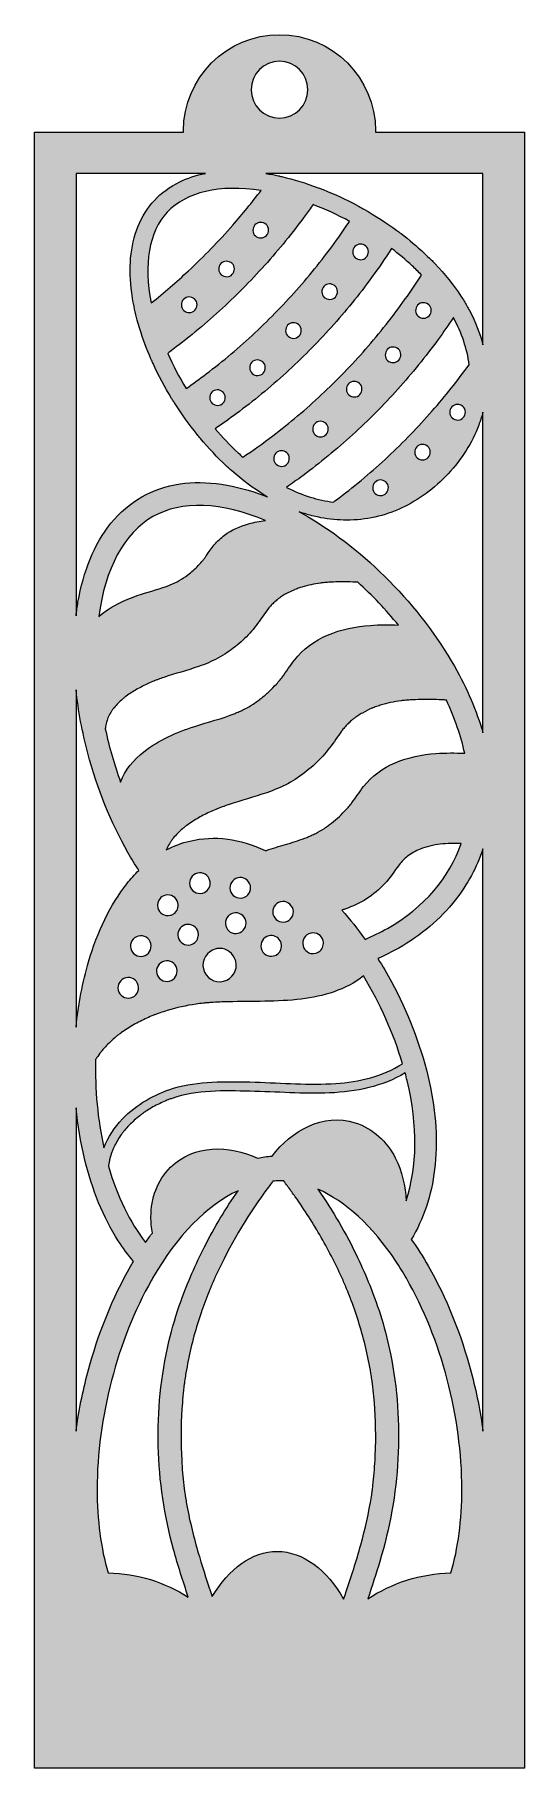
# Model space of a CAD drawing. Extents: x 1260 to 1740, y -1390 to 310.
import ezdxf

# ---------------------------------------------------------------- set-up
doc = ezdxf.new("R2010")
doc.units = 0
doc.header["$MEASUREMENT"] = 0
doc.layers.add('Layer 1', color=7, linetype='Continuous')

msp = doc.modelspace()

# ---------------------------------------------------------------- hatches: boundary and pattern name
at = {"layer": 'Layer 1', "true_color": 0x231f20}
h = msp.add_hatch(color=250, dxfattribs=at)
h.dxf.hatch_style = 2
edge = h.paths.add_edge_path()
edge.add_spline(control_points=[(1594.1, 214.6), (1594.1, 214.6), (1594.1, 215.8), (1594.1, 215.8), (1594.1, 267.8), (1551.9, 310), (1499.9, 310), (1447.9, 310), (1405.7, 267.8), (1405.7, 215.8), (1405.7, 215.8), (1405.7, 214.6), (1405.7, 214.6), (1405.7, 214.6), (1259.7, 214.6), (1259.7, 214.6), (1259.7, 214.6), (1259.7, -1389.6), (1259.7, -1389.6), (1259.7, -1389.6), (1740.1, -1389.6), (1740.1, -1389.6), (1740.1, -1389.6), (1740.1, 214.6), (1740.1, 214.6), (1740.1, 214.6), (1594.1, 214.6), (1594.1, 214.6)], knot_values=[0, 0, 0, 0, 1, 1, 1, 2, 2, 2, 3, 3, 3, 4, 4, 4, 5, 5, 5, 6, 6, 6, 7, 7, 7, 8, 8, 8, 9, 9, 9, 9], degree=3, periodic=1)
edge = h.paths.add_edge_path()
edge.add_spline(control_points=[(1699.5, 174), (1699.5, 174), (1699.5, 6), (1699.5, 6), (1699.5, 6), (1699.5, 6), (1699.5, 6), (1696.5, 17.3), (1692.1, 28.5), (1686.3, 39.5), (1684.7, 42.6), (1682.9, 45.8), (1681, 48.9), (1680, 50.5), (1679, 52.1), (1677.9, 53.7), (1670.8, 64.6), (1662.2, 75.3), (1652.3, 85.6), (1651.1, 86.9), (1649.8, 88.2), (1648.6, 89.4), (1646.4, 91.6), (1644.1, 93.8), (1641.8, 95.9), (1634.7, 102.5), (1627.1, 108.9), (1619.1, 115), (1617.7, 116.1), (1616.3, 117.1), (1615, 118.1), (1604.7, 125.6), (1593.8, 132.7), (1582.5, 139), (1581, 139.9), (1579.5, 140.7), (1578.1, 141.5), (1577.2, 142), (1576.4, 142.4), (1575.6, 142.9), (1564.8, 148.6), (1553.8, 153.7), (1542.7, 158.1), (1541, 158.8), (1539.4, 159.4), (1537.8, 160), (1525.8, 164.5), (1513.8, 168.2), (1502.1, 170.9), (1500.9, 171.2), (1499.8, 171.5), (1498.6, 171.7), (1496.8, 172.1), (1495, 172.5), (1493.2, 172.8), (1490.9, 173.3), (1488.7, 173.6), (1486.5, 174), (1486.5, 174), (1699.5, 174), (1699.5, 174)], knot_values=[0, 0, 0, 0, 1, 1, 1, 2, 2, 2, 3, 3, 3, 4, 4, 4, 5, 5, 5, 6, 6, 6, 7, 7, 7, 8, 8, 8, 9, 9, 9, 10, 10, 10, 11, 11, 11, 12, 12, 12, 13, 13, 13, 14, 14, 14, 15, 15, 15, 16, 16, 16, 17, 17, 17, 18, 18, 18, 19, 19, 19, 20, 20, 20, 20], degree=3, periodic=1)
edge = h.paths.add_edge_path()
edge.add_spline(control_points=[(1649.7, -58.9), (1636, -74.6), (1621.5, -89.5), (1606.3, -103.7), (1591.1, -117.9), (1575.1, -131.3), (1558.5, -143.9), (1556.6, -145.4), (1554.8, -146.8), (1552.9, -148.2), (1537.7, -146.4), (1522.2, -141.6), (1506.7, -133.8), (1512.1, -130.1), (1517.4, -126.3), (1522.7, -122.4), (1539.6, -109.8), (1555.9, -96.4), (1571.5, -82.2), (1587.1, -68.1), (1601.9, -53.2), (1615.9, -37.6), (1629.9, -22), (1643.1, -5.7), (1655.5, 11.2), (1660.6, 18.3), (1665.6, 25.4), (1670.5, 32.7), (1678.8, 17.4), (1684, 1.9), (1685.9, -13.5), (1674.6, -29.2), (1662.5, -44.4), (1649.7, -58.9)], knot_values=[0, 0, 0, 0, 1, 1, 1, 2, 2, 2, 3, 3, 3, 4, 4, 4, 5, 5, 5, 6, 6, 6, 7, 7, 7, 8, 8, 8, 9, 9, 9, 10, 10, 10, 11, 11, 11, 11], degree=3, periodic=1)
edge = h.paths.add_edge_path()
edge.add_spline(control_points=[(1680.2, -65.4), (1677.3, -68.5), (1672.5, -68.5), (1669.4, -65.7), (1666.2, -63.1), (1666.2, -57.8), (1669, -54.9), (1671.9, -51.7), (1676.7, -51.8), (1679.8, -54.5), (1683, -57.2), (1683, -62.4), (1680.2, -65.4)], knot_values=[0, 0, 0, 0, 1, 1, 1, 2, 2, 2, 3, 3, 3, 4, 4, 4, 4], degree=3, periodic=1)
edge = h.paths.add_edge_path()
edge.add_spline(control_points=[(1645.8, -104.5), (1642.8, -107.6), (1638.1, -107.6), (1634.9, -104.9), (1631.8, -102.2), (1631.8, -97), (1634.5, -94), (1637.5, -90.9), (1642.2, -90.9), (1645.4, -93.6), (1648.6, -96.3), (1648.5, -101.6), (1645.8, -104.5)], knot_values=[0, 0, 0, 0, 1, 1, 1, 2, 2, 2, 3, 3, 3, 4, 4, 4, 4], degree=3, periodic=1)
edge = h.paths.add_edge_path()
edge.add_spline(control_points=[(1604.6, -139.4), (1601.7, -142.5), (1597, -142.5), (1593.8, -139.8), (1590.6, -137.1), (1590.7, -131.9), (1593.4, -128.9), (1596.3, -125.8), (1601.1, -125.8), (1604.3, -128.5), (1607.4, -131.2), (1607.4, -136.4), (1604.6, -139.4)], knot_values=[0, 0, 0, 0, 1, 1, 1, 2, 2, 2, 3, 3, 3, 4, 4, 4, 4], degree=3, periodic=1)
edge = h.paths.add_edge_path()
edge.add_spline(control_points=[(1375.2, -864.8), (1372.9, -867.8), (1370.7, -870.9), (1368.5, -874.1), (1353, -854.1), (1340.7, -829), (1332.2, -799.3), (1332.3, -798.9), (1332.3, -798.6), (1332.3, -798.3), (1332.4, -797.8), (1332.5, -797.2), (1332.6, -796.7), (1332.6, -796.7), (1332.6, -796.6), (1332.6, -796.6), (1332.6, -796.3), (1332.7, -796), (1332.7, -795.8), (1333, -794.6), (1333.2, -793.4), (1333.5, -792.2), (1334.1, -789.9), (1334.7, -787.7), (1335.5, -785.6), (1335.9, -784.5), (1336.3, -783.4), (1336.8, -782.4), (1337, -781.9), (1337.2, -781.4), (1337.4, -780.9), (1337.4, -780.9), (1337.4, -780.9), (1337.4, -780.8), (1337.6, -780.5), (1337.8, -780.1), (1338, -779.7), (1339, -777.7), (1340, -775.6), (1341.2, -773.7), (1342.4, -771.7), (1343.7, -769.8), (1345, -767.9), (1345.7, -767), (1346.3, -766.2), (1347, -765.3), (1347.1, -765.2), (1347.2, -765), (1347.3, -764.9), (1347.4, -764.8), (1347.5, -764.7), (1347.6, -764.6), (1348, -764.1), (1348.4, -763.6), (1348.9, -763), (1351.9, -759.5), (1355.3, -756.2), (1358.8, -753.1), (1360.6, -751.6), (1362.4, -750.1), (1364.3, -748.7), (1364.5, -748.6), (1364.6, -748.5), (1364.8, -748.3), (1364.9, -748.3), (1365.1, -748.1), (1365.2, -748), (1365.7, -747.7), (1366.1, -747.4), (1366.6, -747), (1367.6, -746.3), (1368.7, -745.6), (1369.7, -744.9), (1373.7, -742.4), (1377.8, -740), (1382.1, -738), (1384.2, -736.9), (1386.3, -736), (1388.5, -735.1), (1389.1, -734.8), (1389.7, -734.6), (1390.2, -734.4), (1390.3, -734.3), (1390.4, -734.3), (1390.4, -734.3), (1390.6, -734.2), (1390.8, -734.1), (1391, -734), (1392.2, -733.6), (1393.4, -733.2), (1394.5, -732.8), (1418.9, -724.5), (1445.4, -725.2), (1470.8, -725.8), (1496.9, -726.3), (1523, -728.7), (1549.1, -727.5), (1574.8, -726.3), (1601, -721.4), (1623.2, -707.8), (1623.8, -710.3), (1624.5, -712.9), (1625.1, -715.4), (1635.8, -760), (1635.1, -800), (1624, -833.1), (1623.5, -818.7), (1620.1, -804.4), (1613.5, -791.2), (1605.4, -775.2), (1591.6, -762.2), (1574.2, -756.8), (1542.3, -746.7), (1511.6, -764.5), (1492.6, -789.4), (1487.8, -789.7), (1483.1, -790.4), (1478.4, -791.3), (1450.4, -778.7), (1416.2, -777.6), (1393, -800.4), (1380.1, -813.2), (1373.7, -831), (1373.8, -848.9), (1373.8, -854.3), (1374.3, -859.6), (1375.2, -864.8)], knot_values=[0, 0, 0, 0, 1, 1, 1, 2, 2, 2, 3, 3, 3, 4, 4, 4, 5, 5, 5, 6, 6, 6, 7, 7, 7, 8, 8, 8, 9, 9, 9, 10, 10, 10, 11, 11, 11, 12, 12, 12, 13, 13, 13, 14, 14, 14, 15, 15, 15, 16, 16, 16, 17, 17, 17, 18, 18, 18, 19, 19, 19, 20, 20, 20, 21, 21, 21, 22, 22, 22, 23, 23, 23, 24, 24, 24, 25, 25, 25, 26, 26, 26, 27, 27, 27, 28, 28, 28, 29, 29, 29, 30, 30, 30, 31, 31, 31, 32, 32, 32, 33, 33, 33, 34, 34, 34, 35, 35, 35, 36, 36, 36, 37, 37, 37, 38, 38, 38, 39, 39, 39, 40, 40, 40, 41, 41, 41, 42, 42, 42, 42], degree=3, periodic=1)
edge = h.paths.add_edge_path()
edge.add_spline(control_points=[(1555.2, -718.2), (1528.8, -720), (1502.4, -717.6), (1476.1, -716.9), (1461.9, -716.5), (1447.7, -716.2), (1433.6, -717), (1420.9, -717.7), (1408.1, -719.3), (1395.9, -722.9), (1377.2, -728.6), (1359.5, -738.8), (1346, -752.9), (1338.1, -761.1), (1331.7, -770.7), (1327.6, -781.2), (1321.5, -753.7), (1318.8, -724.1), (1319.4, -694.8), (1319.8, -694.2), (1320.1, -693.7), (1320.5, -693.1), (1321.9, -691.1), (1323.3, -689.1), (1324.8, -687.2), (1324.8, -687.2), (1324.8, -687.2), (1324.8, -687.2), (1324.9, -687.2), (1324.9, -687.2), (1324.9, -687.2), (1324.9, -687.1), (1324.9, -687.1), (1325, -687.1), (1325, -687.1), (1325, -687.1), (1325, -687), (1325.2, -686.8), (1325.3, -686.6), (1325.5, -686.4), (1325.9, -686), (1326.3, -685.5), (1326.7, -685), (1327.4, -684.1), (1328.2, -683.2), (1329.1, -682.4), (1332.3, -678.9), (1335.8, -675.6), (1339.4, -672.5), (1340.3, -671.8), (1341.2, -671.1), (1342.1, -670.4), (1342.5, -670.1), (1343, -669.7), (1343.4, -669.4), (1343.7, -669.2), (1343.9, -669), (1344.2, -668.8), (1344.2, -668.8), (1344.3, -668.7), (1344.3, -668.7), (1344.3, -668.7), (1344.4, -668.7), (1344.4, -668.6), (1346.4, -667.2), (1348.4, -665.8), (1350.4, -664.5), (1354.5, -661.9), (1358.7, -659.5), (1363.1, -657.3), (1367.4, -655.1), (1371.9, -653.1), (1376.4, -651.3), (1376.6, -651.2), (1376.7, -651.2), (1376.8, -651.1), (1376.9, -651.1), (1377.3, -650.9), (1377.4, -650.9), (1378, -650.7), (1378.6, -650.4), (1379.2, -650.2), (1380.3, -649.8), (1381.5, -649.4), (1382.7, -649), (1385, -648.2), (1387.4, -647.4), (1389.8, -646.7), (1399, -643.9), (1408.5, -641.8), (1418.1, -640.4), (1420.4, -640.1), (1422.8, -639.8), (1425.2, -639.5), (1425.4, -639.5), (1425.7, -639.4), (1426, -639.4), (1426, -639.4), (1426, -639.4), (1426, -639.4), (1426, -639.4), (1426, -639.4), (1426.1, -639.4), (1426.1, -639.4), (1426.1, -639.4), (1426.1, -639.4), (1426.2, -639.4), (1426.2, -639.4), (1426.2, -639.4), (1426.3, -639.4), (1426.4, -639.4), (1426.5, -639.4), (1427.1, -639.3), (1427.7, -639.2), (1428.3, -639.2), (1429.8, -639.1), (1431.3, -638.9), (1432.7, -638.8), (1438.4, -638.4), (1444.1, -638.2), (1449.7, -638.1), (1473.6, -637.5), (1497.5, -638.3), (1521.2, -635.5), (1543.1, -632.9), (1564.8, -626.4), (1582.4, -612.8), (1598.6, -639.8), (1611.8, -669.3), (1620.6, -698.8), (1601.2, -711.3), (1578, -716.6), (1555.2, -718.2)], knot_values=[0, 0, 0, 0, 1, 1, 1, 2, 2, 2, 3, 3, 3, 4, 4, 4, 5, 5, 5, 6, 6, 6, 7, 7, 7, 8, 8, 8, 9, 9, 9, 10, 10, 10, 11, 11, 11, 12, 12, 12, 13, 13, 13, 14, 14, 14, 15, 15, 15, 16, 16, 16, 17, 17, 17, 18, 18, 18, 19, 19, 19, 20, 20, 20, 21, 21, 21, 22, 22, 22, 23, 23, 23, 24, 24, 24, 25, 25, 25, 26, 26, 26, 27, 27, 27, 28, 28, 28, 29, 29, 29, 30, 30, 30, 31, 31, 31, 32, 32, 32, 33, 33, 33, 34, 34, 34, 35, 35, 35, 36, 36, 36, 37, 37, 37, 38, 38, 38, 39, 39, 39, 40, 40, 40, 41, 41, 41, 42, 42, 42, 43, 43, 43, 44, 44, 44, 44], degree=3, periodic=1)
edge = h.paths.add_edge_path()
edge.add_spline(control_points=[(1361.4, -622), (1362.7, -627.4), (1359.4, -632.9), (1353.9, -634.2), (1348.5, -635.5), (1343, -632.1), (1341.7, -626.7), (1340.4, -621.3), (1343.8, -615.8), (1349.2, -614.5), (1354.6, -613.2), (1360.1, -616.6), (1361.4, -622)], knot_values=[0, 0, 0, 0, 1, 1, 1, 2, 2, 2, 3, 3, 3, 4, 4, 4, 4], degree=3, periodic=1)
edge = h.paths.add_edge_path()
edge.add_spline(control_points=[(1361.4, -573.7), (1366.9, -572.4), (1372.3, -575.7), (1373.7, -581.1), (1375, -586.6), (1371.6, -592), (1366.2, -593.3), (1360.8, -594.7), (1355.3, -591.3), (1354, -585.9), (1352.7, -580.5), (1356, -575), (1361.4, -573.7)], knot_values=[0, 0, 0, 0, 1, 1, 1, 2, 2, 2, 3, 3, 3, 4, 4, 4, 4], degree=3, periodic=1)
edge = h.paths.add_edge_path()
edge.add_spline(control_points=[(1454.6, -551.2), (1460, -549.9), (1465.5, -553.3), (1466.8, -558.7), (1468.1, -564.1), (1464.7, -569.6), (1459.3, -570.9), (1453.9, -572.2), (1448.4, -568.9), (1447.1, -563.5), (1445.8, -558), (1449.2, -552.6), (1454.6, -551.2)], knot_values=[0, 0, 0, 0, 1, 1, 1, 2, 2, 2, 3, 3, 3, 4, 4, 4, 4], degree=3, periodic=1)
edge = h.paths.add_edge_path()
edge.add_spline(control_points=[(1459.1, -516.5), (1464.5, -515.2), (1470, -518.6), (1471.3, -524), (1472.6, -529.4), (1469.2, -534.9), (1463.8, -536.2), (1458.4, -537.5), (1452.9, -534.2), (1451.6, -528.8), (1450.3, -523.3), (1453.7, -517.9), (1459.1, -516.5)], knot_values=[0, 0, 0, 0, 1, 1, 1, 2, 2, 2, 3, 3, 3, 4, 4, 4, 4], degree=3, periodic=1)
edge = h.paths.add_edge_path()
edge.add_spline(control_points=[(1455.9, -595.3), (1456.4, -596.2), (1456.7, -597.2), (1457, -598.3), (1459.1, -607), (1453.7, -615.9), (1445, -618), (1436.2, -620.1), (1427.4, -614.7), (1425.3, -605.9), (1423.2, -597.2), (1428.6, -588.4), (1437.3, -586.3), (1437.7, -586.2), (1438.1, -586.1), (1438.5, -586), (1445.8, -584.8), (1452.9, -588.7), (1455.9, -595.3)], knot_values=[0, 0, 0, 0, 1, 1, 1, 2, 2, 2, 3, 3, 3, 4, 4, 4, 5, 5, 5, 6, 6, 6, 6], degree=3, periodic=1)
edge = h.paths.add_edge_path()
edge.add_spline(control_points=[(1424.6, -531.5), (1424.5, -531.5), (1424.3, -531.6), (1424.2, -531.6), (1418.7, -532.9), (1413.3, -529.6), (1412, -524.1), (1410.7, -518.7), (1414, -513.2), (1419.4, -511.9), (1424.9, -510.6), (1430.3, -514), (1431.6, -519.4), (1431.8, -520.1), (1431.9, -520.9), (1431.9, -521.7), (1432, -526.1), (1429, -530.2), (1424.6, -531.5)], knot_values=[0, 0, 0, 0, 1, 1, 1, 2, 2, 2, 3, 3, 3, 4, 4, 4, 5, 5, 5, 6, 6, 6, 6], degree=3, periodic=1)
edge = h.paths.add_edge_path()
edge.add_spline(control_points=[(1420.1, -570), (1420.4, -571.2), (1420.4, -572.5), (1420.2, -573.7), (1419.7, -577.7), (1416.8, -581.2), (1412.6, -582.2), (1407.2, -583.5), (1401.7, -580.1), (1400.4, -574.7), (1399.2, -569.6), (1402.1, -564.4), (1407, -562.7), (1407.3, -562.6), (1407.6, -562.6), (1407.9, -562.5), (1413.3, -561.2), (1418.8, -564.5), (1420.1, -570)], knot_values=[0, 0, 0, 0, 1, 1, 1, 2, 2, 2, 3, 3, 3, 4, 4, 4, 5, 5, 5, 6, 6, 6, 6], degree=3, periodic=1)
edge = h.paths.add_edge_path()
edge.add_spline(control_points=[(1395.9, -552), (1394.9, -552.6), (1393.9, -553.1), (1392.8, -553.3), (1387.4, -554.6), (1381.9, -551.3), (1380.6, -545.9), (1379.8, -542.7), (1380.6, -539.6), (1382.5, -537.2), (1383.8, -535.5), (1385.8, -534.2), (1388.1, -533.6), (1393.5, -532.3), (1399, -535.7), (1400.3, -541.1), (1401.3, -545.4), (1399.4, -549.8), (1395.9, -552)], knot_values=[0, 0, 0, 0, 1, 1, 1, 2, 2, 2, 3, 3, 3, 4, 4, 4, 5, 5, 5, 6, 6, 6, 6], degree=3, periodic=1)
edge = h.paths.add_edge_path()
edge.add_spline(control_points=[(1387, -598.2), (1392.4, -596.9), (1397.9, -600.2), (1399.2, -605.6), (1400.5, -611.1), (1397.1, -616.5), (1391.7, -617.8), (1386.3, -619.2), (1380.8, -615.8), (1379.5, -610.4), (1378.2, -605), (1381.6, -599.5), (1387, -598.2)], knot_values=[0, 0, 0, 0, 1, 1, 1, 2, 2, 2, 3, 3, 3, 4, 4, 4, 4], degree=3, periodic=1)
edge = h.paths.add_edge_path()
edge.add_spline(control_points=[(1500.5, -578.2), (1501, -579), (1501.4, -580), (1501.6, -581), (1502.1, -583), (1501.9, -585), (1501.3, -586.8), (1500.2, -589.9), (1497.6, -592.4), (1494.1, -593.2), (1488.7, -594.5), (1483.2, -591.1), (1481.9, -585.7), (1480.6, -580.3), (1484, -574.8), (1489.4, -573.5), (1493.8, -572.4), (1498.3, -574.5), (1500.5, -578.2)], knot_values=[0, 0, 0, 0, 1, 1, 1, 2, 2, 2, 3, 3, 3, 4, 4, 4, 5, 5, 5, 6, 6, 6, 6], degree=3, periodic=1)
edge = h.paths.add_edge_path()
edge.add_spline(control_points=[(1501, -540.1), (1506.4, -538.8), (1511.9, -542.1), (1513.2, -547.5), (1514.5, -553), (1511.2, -558.4), (1505.7, -559.7), (1500.3, -561.1), (1494.8, -557.7), (1493.5, -552.3), (1492.2, -546.9), (1495.6, -541.4), (1501, -540.1)], knot_values=[0, 0, 0, 0, 1, 1, 1, 2, 2, 2, 3, 3, 3, 4, 4, 4, 4], degree=3, periodic=1)
edge = h.paths.add_edge_path()
edge.add_spline(control_points=[(1530.5, -570.9), (1535.9, -569.6), (1541.4, -572.9), (1542.7, -578.3), (1543.6, -582), (1542.3, -585.7), (1539.7, -588.2), (1538.5, -589.3), (1537, -590.1), (1535.2, -590.6), (1532.2, -591.3), (1529.2, -590.6), (1526.9, -588.9), (1525, -587.5), (1523.6, -585.5), (1523, -583.1), (1521.7, -577.7), (1525.1, -572.2), (1530.5, -570.9)], knot_values=[0, 0, 0, 0, 1, 1, 1, 2, 2, 2, 3, 3, 3, 4, 4, 4, 5, 5, 5, 6, 6, 6, 6], degree=3, periodic=1)
edge = h.paths.add_edge_path()
edge.add_spline(control_points=[(1561, -548.3), (1562, -547.9), (1563.1, -547.6), (1564.1, -547.2), (1571.5, -544.6), (1578.8, -541.5), (1585.4, -537.1), (1591.8, -532.8), (1597.8, -527.9), (1603.1, -522.3), (1608.4, -516.6), (1612.6, -510), (1617.2, -503.8), (1619.7, -500.6), (1622.5, -497.8), (1625.6, -495.3), (1629.4, -492.5), (1633.5, -490.3), (1637.8, -488.5), (1644.1, -486), (1650.8, -484.5), (1657.5, -483.6), (1664.4, -482.8), (1671.3, -482.7), (1678.1, -482.8), (1666.5, -516.7), (1642.2, -545.4), (1605.8, -566.2), (1598.5, -570.3), (1591.1, -573.9), (1583.8, -576.9), (1576.6, -566.8), (1568.9, -557.2), (1561, -548.3)], knot_values=[0, 0, 0, 0, 1, 1, 1, 2, 2, 2, 3, 3, 3, 4, 4, 4, 5, 5, 5, 6, 6, 6, 7, 7, 7, 8, 8, 8, 9, 9, 9, 10, 10, 10, 11, 11, 11, 11], degree=3, periodic=1)
edge = h.paths.add_edge_path()
edge.add_spline(control_points=[(1653.4, -394.7), (1639.5, -395.7), (1626.1, -398.4), (1613.2, -403.8), (1601.2, -408.9), (1590.3, -416.8), (1582.3, -427.2), (1578.3, -432.4), (1574.7, -437.9), (1570.8, -443.2), (1570.7, -443.3), (1570.6, -443.4), (1570.5, -443.6), (1570.5, -443.6), (1570.4, -443.7), (1570.3, -443.9), (1569.8, -444.5), (1569.4, -445), (1568.9, -445.6), (1567.8, -446.9), (1566.6, -448.2), (1565.4, -449.5), (1563.2, -451.9), (1560.9, -454.2), (1558.6, -456.4), (1556.1, -458.7), (1553.6, -460.9), (1551, -463), (1551, -463), (1550, -463.7), (1550, -463.7), (1549.4, -464.1), (1548.8, -464.6), (1548.2, -465), (1546.8, -466.1), (1545.3, -467.1), (1543.9, -468.1), (1541.1, -469.8), (1538.3, -471.5), (1535.4, -473), (1533.9, -473.7), (1532.4, -474.4), (1530.8, -475.1), (1530.1, -475.5), (1529.4, -475.8), (1528.7, -476.1), (1528.3, -476.3), (1527.9, -476.4), (1527.6, -476.6), (1527.2, -476.7), (1526.9, -476.9), (1526.9, -476.9), (1520.8, -479.4), (1514.5, -481.3), (1508.2, -483.2), (1501.9, -485.1), (1495.6, -486.9), (1489.3, -488.9), (1488.3, -489.2), (1487.3, -489.6), (1486.3, -489.9), (1486.2, -489.8), (1486, -489.8), (1485.9, -489.7), (1473.5, -484.1), (1461.1, -480.4), (1449.1, -478.7), (1436.3, -477), (1423.8, -477.6), (1411.9, -480.5), (1403.9, -482.4), (1396.2, -485.3), (1388.8, -489.2), (1388.9, -489.2), (1388.9, -489.1), (1388.9, -489), (1388.9, -489), (1388.9, -488.9), (1389, -488.9), (1389.2, -488.4), (1389.4, -487.9), (1389.7, -487.4), (1390.6, -485.4), (1391.6, -483.6), (1392.8, -481.8), (1393.3, -481), (1393.9, -480.1), (1394.5, -479.3), (1394.6, -479.2), (1394.7, -479), (1394.8, -478.9), (1394.8, -478.9), (1394.7, -479), (1394.7, -479), (1395, -478.6), (1395.3, -478.2), (1395.7, -477.8), (1398.4, -474.4), (1401.5, -471.3), (1404.8, -468.5), (1405.7, -467.8), (1406.5, -467.1), (1407.3, -466.4), (1407.5, -466.3), (1408, -465.9), (1408.2, -465.7), (1408.5, -465.5), (1408.8, -465.3), (1408.9, -465.2), (1410.8, -463.9), (1412.7, -462.5), (1414.7, -461.3), (1418.5, -458.8), (1422.5, -456.6), (1426.6, -454.5), (1430.6, -452.5), (1434.8, -450.6), (1438.9, -448.9), (1439, -448.9), (1439.1, -448.9), (1439.1, -448.8), (1439.6, -448.7), (1440.1, -448.5), (1440.5, -448.3), (1441.6, -447.9), (1442.6, -447.5), (1443.7, -447.1), (1445.6, -446.3), (1447.6, -445.6), (1449.6, -445), (1462.1, -440.7), (1475, -437.5), (1487.4, -433.1), (1494.5, -430.6), (1501.5, -427.8), (1508.1, -424.3), (1514.7, -420.8), (1520.8, -416.5), (1526.7, -411.8), (1532.3, -407.4), (1537.5, -402.5), (1542.3, -397.3), (1547.1, -392.1), (1551.2, -386.4), (1555.2, -380.7), (1557.1, -378), (1558.9, -375.4), (1560.8, -372.8), (1560.9, -372.7), (1561, -372.6), (1561.1, -372.4), (1561.2, -372.2), (1561.4, -372), (1561.5, -371.9), (1561.9, -371.3), (1562.4, -370.7), (1562.9, -370.1), (1564, -368.8), (1565.1, -367.6), (1566.3, -366.4), (1567.4, -365.2), (1568.5, -364.1), (1569.7, -363.1), (1570.3, -362.5), (1571, -362), (1571.6, -361.5), (1571.9, -361.2), (1572.2, -361), (1572.6, -360.7), (1572.6, -360.6), (1573.1, -360.3), (1573.4, -360.1), (1573.5, -360), (1573.7, -359.8), (1573.7, -359.8), (1574.1, -359.6), (1574.4, -359.3), (1574.7, -359.1), (1575.4, -358.6), (1576.1, -358.2), (1576.8, -357.7), (1578.2, -356.7), (1579.7, -355.8), (1581.2, -355), (1584.3, -353.2), (1587.4, -351.7), (1590.6, -350.3), (1590.9, -350.2), (1591.1, -350.1), (1591.4, -350), (1591.4, -350), (1591.4, -350), (1591.4, -350), (1592.2, -349.7), (1593, -349.4), (1593.8, -349.1), (1595.4, -348.5), (1597.1, -348), (1598.8, -347.4), (1605.4, -345.4), (1612.2, -344), (1619.1, -343.1), (1619.5, -343), (1619.9, -343), (1620.3, -342.9), (1620.3, -342.9), (1620.3, -342.9), (1620.3, -342.9), (1621.1, -342.8), (1621.8, -342.7), (1622.5, -342.7), (1624.4, -342.5), (1626.2, -342.3), (1628.1, -342.2), (1631.5, -342), (1635, -341.8), (1638.4, -341.8), (1645.3, -341.7), (1652.2, -341.8), (1659.1, -342.1), (1660.6, -342.2), (1662.1, -342.3), (1663.6, -342.3), (1671.9, -360.1), (1677.9, -377.6), (1681.6, -394.5), (1672.2, -394.1), (1662.8, -394), (1653.4, -394.7)], knot_values=[0, 0, 0, 0, 1, 1, 1, 2, 2, 2, 3, 3, 3, 4, 4, 4, 5, 5, 5, 6, 6, 6, 7, 7, 7, 8, 8, 8, 9, 9, 9, 10, 10, 10, 11, 11, 11, 12, 12, 12, 13, 13, 13, 14, 14, 14, 15, 15, 15, 16, 16, 16, 17, 17, 17, 18, 18, 18, 19, 19, 19, 20, 20, 20, 21, 21, 21, 22, 22, 22, 23, 23, 23, 24, 24, 24, 25, 25, 25, 26, 26, 26, 27, 27, 27, 28, 28, 28, 29, 29, 29, 30, 30, 30, 31, 31, 31, 32, 32, 32, 33, 33, 33, 34, 34, 34, 35, 35, 35, 36, 36, 36, 37, 37, 37, 38, 38, 38, 39, 39, 39, 40, 40, 40, 41, 41, 41, 42, 42, 42, 43, 43, 43, 44, 44, 44, 45, 45, 45, 46, 46, 46, 47, 47, 47, 48, 48, 48, 49, 49, 49, 50, 50, 50, 51, 51, 51, 52, 52, 52, 53, 53, 53, 54, 54, 54, 55, 55, 55, 56, 56, 56, 57, 57, 57, 58, 58, 58, 59, 59, 59, 60, 60, 60, 61, 61, 61, 62, 62, 62, 63, 63, 63, 64, 64, 64, 65, 65, 65, 66, 66, 66, 67, 67, 67, 68, 68, 68, 69, 69, 69, 70, 70, 70, 71, 71, 71, 72, 72, 72, 73, 73, 73, 74, 74, 74, 75, 75, 75, 76, 76, 76, 76], degree=3, periodic=1)
edge = h.paths.add_edge_path()
edge.add_spline(control_points=[(1589.1, -269.1), (1574.6, -270.1), (1560.5, -272.9), (1547.1, -278.6), (1534.4, -284), (1523, -292.2), (1514.6, -303.1), (1510.4, -308.6), (1506.7, -314.4), (1502.6, -319.9), (1502.5, -320.1), (1502.3, -320.2), (1502.2, -320.4), (1502.1, -320.5), (1502.1, -320.6), (1502, -320.7), (1501.5, -321.3), (1501, -321.9), (1500.5, -322.5), (1499.3, -323.9), (1498.1, -325.3), (1496.9, -326.6), (1494.6, -329.1), (1492.2, -331.6), (1489.7, -333.9), (1487.1, -336.3), (1484.4, -338.6), (1481.6, -340.8), (1481.3, -341), (1481, -341.3), (1480.7, -341.5), (1480.7, -341.6), (1480.7, -341.6), (1480.6, -341.6), (1480, -342), (1479.4, -342.5), (1478.7, -343), (1477.2, -344.1), (1475.7, -345.2), (1474.1, -346.2), (1471.2, -348.1), (1468.2, -349.8), (1465.2, -351.3), (1463.6, -352.1), (1462, -352.9), (1460.4, -353.6), (1459.6, -354), (1458.9, -354.3), (1458.1, -354.6), (1457.7, -354.8), (1457.4, -355), (1457, -355.1), (1456.7, -355.2), (1456.5, -355.3), (1456.4, -355.4), (1443.4, -360.5), (1429.9, -363.9), (1416.7, -368.2), (1398.9, -373.9), (1381.6, -381.5), (1366.8, -393), (1356.7, -400.8), (1348.3, -411), (1344, -422.7), (1337.9, -405.7), (1332.8, -388.2), (1329, -370.6), (1329, -370.3), (1329.1, -370), (1329.1, -369.7), (1329.1, -369.3), (1329.2, -368.9), (1329.2, -368.4), (1329.2, -368.4), (1329.2, -368.3), (1329.2, -368.3), (1329.6, -366.3), (1330.1, -364.3), (1330.7, -362.4), (1331, -361.5), (1331.3, -360.6), (1331.6, -359.7), (1331.8, -359.3), (1332, -358.8), (1332.2, -358.4), (1333.1, -356.6), (1334, -354.9), (1335.1, -353.3), (1335.6, -352.5), (1336.1, -351.8), (1336.6, -351), (1336.7, -350.9), (1336.9, -350.7), (1337, -350.6), (1337, -350.5), (1337.1, -350.4), (1337.2, -350.3), (1337.2, -350.3), (1337.2, -350.3), (1337.2, -350.3), (1337.2, -350.3), (1337.1, -350.4), (1337.1, -350.4), (1337.1, -350.4), (1337.2, -350.3), (1337.2, -350.3), (1337.2, -350.2), (1337.3, -350.2), (1337.3, -350.2), (1337.3, -350.2), (1337.3, -350.1), (1337.3, -350.1), (1337.3, -350.1), (1337.3, -350.1), (1337.3, -350.1), (1337.4, -350), (1337.5, -349.9), (1337.6, -349.8), (1340.1, -346.7), (1342.9, -343.9), (1345.9, -341.3), (1346.7, -340.7), (1347.4, -340.1), (1348.2, -339.5), (1348.3, -339.4), (1348.6, -339.1), (1348.9, -338.9), (1349.1, -338.8), (1349.4, -338.6), (1349.5, -338.5), (1351.2, -337.2), (1352.9, -336.1), (1354.7, -334.9), (1358.2, -332.7), (1361.8, -330.7), (1365.6, -328.8), (1369.2, -326.9), (1373, -325.2), (1376.7, -323.7), (1376.8, -323.7), (1376.8, -323.7), (1376.8, -323.6), (1377.2, -323.5), (1377.6, -323.3), (1378, -323.2), (1379, -322.8), (1379.9, -322.4), (1380.9, -322.1), (1382.7, -321.4), (1384.5, -320.8), (1386.3, -320.1), (1397.7, -316.3), (1409.3, -313.4), (1420.6, -309.4), (1427.1, -307.1), (1433.5, -304.5), (1439.5, -301.3), (1445.6, -298.1), (1451.2, -294.1), (1456.6, -289.9), (1461.7, -285.9), (1466.4, -281.4), (1470.8, -276.7), (1475.2, -271.9), (1479, -266.7), (1482.6, -261.4), (1484.3, -259), (1485.9, -256.6), (1487.7, -254.3), (1487.7, -254.2), (1487.8, -254.1), (1487.9, -254), (1488, -253.9), (1488.1, -253.7), (1488.2, -253.7), (1488.6, -253.1), (1489.1, -252.6), (1489.5, -252), (1490.5, -250.8), (1491.5, -249.7), (1492.5, -248.6), (1493.5, -247.6), (1494.6, -246.6), (1495.7, -245.6), (1496.2, -245.1), (1496.8, -244.6), (1497.4, -244.2), (1497.7, -243.9), (1498, -243.7), (1498.3, -243.4), (1498.4, -243.4), (1498.8, -243), (1499, -242.9), (1499.1, -242.8), (1499.2, -242.8), (1499.2, -242.7), (1499.5, -242.5), (1499.8, -242.3), (1500.1, -242.1), (1500.7, -241.7), (1501.3, -241.2), (1501.9, -240.8), (1503.3, -240), (1504.6, -239.1), (1506, -238.3), (1508.8, -236.8), (1511.6, -235.4), (1514.5, -234.1), (1514.7, -234), (1514.9, -234), (1515.1, -233.9), (1515.8, -233.6), (1516.5, -233.4), (1517.2, -233.1), (1518.7, -232.5), (1520.2, -232), (1521.7, -231.6), (1527.8, -229.7), (1534, -228.4), (1540.2, -227.6), (1540.5, -227.5), (1540.9, -227.5), (1541.2, -227.5), (1541.9, -227.4), (1542.5, -227.3), (1543.2, -227.3), (1544.9, -227.1), (1546.6, -226.9), (1548.3, -226.8), (1551.4, -226.6), (1554.5, -226.5), (1557.6, -226.5), (1563.9, -226.3), (1570.1, -226.5), (1576.4, -226.8), (1576.5, -226.8), (1576.7, -226.8), (1576.8, -226.8), (1591, -239.7), (1604.3, -253.9), (1616.5, -268.8), (1607.4, -268.4), (1598.3, -268.4), (1589.1, -269.1)], knot_values=[0, 0, 0, 0, 1, 1, 1, 2, 2, 2, 3, 3, 3, 4, 4, 4, 5, 5, 5, 6, 6, 6, 7, 7, 7, 8, 8, 8, 9, 9, 9, 10, 10, 10, 11, 11, 11, 12, 12, 12, 13, 13, 13, 14, 14, 14, 15, 15, 15, 16, 16, 16, 17, 17, 17, 18, 18, 18, 19, 19, 19, 20, 20, 20, 21, 21, 21, 22, 22, 22, 23, 23, 23, 24, 24, 24, 25, 25, 25, 26, 26, 26, 27, 27, 27, 28, 28, 28, 29, 29, 29, 30, 30, 30, 31, 31, 31, 32, 32, 32, 33, 33, 33, 34, 34, 34, 35, 35, 35, 36, 36, 36, 37, 37, 37, 38, 38, 38, 39, 39, 39, 40, 40, 40, 41, 41, 41, 42, 42, 42, 43, 43, 43, 44, 44, 44, 45, 45, 45, 46, 46, 46, 47, 47, 47, 48, 48, 48, 49, 49, 49, 50, 50, 50, 51, 51, 51, 52, 52, 52, 53, 53, 53, 54, 54, 54, 55, 55, 55, 56, 56, 56, 57, 57, 57, 58, 58, 58, 59, 59, 59, 60, 60, 60, 61, 61, 61, 62, 62, 62, 63, 63, 63, 64, 64, 64, 65, 65, 65, 66, 66, 66, 67, 67, 67, 68, 68, 68, 69, 69, 69, 70, 70, 70, 71, 71, 71, 72, 72, 72, 73, 73, 73, 74, 74, 74, 75, 75, 75, 76, 76, 76, 77, 77, 77, 78, 78, 78, 79, 79, 79, 80, 80, 80, 81, 81, 81, 81], degree=3, periodic=1)
edge = h.paths.add_edge_path()
edge.add_spline(control_points=[(1322.7, -260.4), (1328.7, -213.6), (1347.3, -178.7), (1375.8, -162.5), (1404, -146.4), (1443.1, -148), (1486.1, -166.4), (1480.5, -167), (1475, -167.9), (1469.6, -169.5), (1461.1, -171.8), (1452.9, -175.5), (1445.9, -180.7), (1442.2, -183.5), (1438.8, -186.5), (1435.9, -190.1), (1433.2, -193.5), (1430.7, -197.2), (1428.1, -200.8), (1427.5, -201.7), (1426.8, -202.6), (1426.2, -203.5), (1426, -203.8), (1425.8, -204), (1425.7, -204.2), (1425.7, -204.2), (1425.6, -204.2), (1425.6, -204.2), (1425.4, -204.5), (1425.2, -204.8), (1425, -205.1), (1423.5, -206.9), (1421.9, -208.7), (1420.2, -210.4), (1417, -213.7), (1413.6, -216.8), (1410, -219.6), (1404.6, -223.6), (1398.8, -226.9), (1392.6, -229.5), (1383.2, -233.2), (1373.3, -235.6), (1363.7, -238.8), (1357, -240.9), (1350.4, -243.5), (1344, -246.6), (1336.5, -250.2), (1329, -254.7), (1322.7, -260.4)], knot_values=[0, 0, 0, 0, 1, 1, 1, 2, 2, 2, 3, 3, 3, 4, 4, 4, 5, 5, 5, 6, 6, 6, 7, 7, 7, 8, 8, 8, 9, 9, 9, 10, 10, 10, 11, 11, 11, 12, 12, 12, 13, 13, 13, 14, 14, 14, 15, 15, 15, 16, 16, 16, 16], degree=3, periodic=1)
edge = h.paths.add_edge_path()
edge.add_spline(control_points=[(1481.8, 157.3), (1472.9, 145.7), (1463.7, 134.3), (1454, 123.3), (1440.3, 107.6), (1425.8, 92.7), (1410.6, 78.5), (1398.8, 67.6), (1386.7, 57), (1374.1, 47), (1366.4, 84.9), (1371.8, 116.6), (1389.8, 135.9), (1408.4, 155.9), (1441.4, 163.5), (1481.8, 157.3)], knot_values=[0, 0, 0, 0, 1, 1, 1, 2, 2, 2, 3, 3, 3, 4, 4, 4, 5, 5, 5, 5], degree=3, periodic=1)
edge = h.paths.add_edge_path()
edge.add_spline(control_points=[(1486.7, 124), (1489.9, 121.3), (1489.8, 116.1), (1487.1, 113.1), (1484.2, 110), (1479.4, 110.1), (1476.2, 112.8), (1473.1, 115.5), (1473.1, 120.7), (1475.8, 123.6), (1478.8, 126.8), (1483.5, 126.7), (1486.7, 124)], knot_values=[0, 0, 0, 0, 1, 1, 1, 2, 2, 2, 3, 3, 3, 4, 4, 4, 4], degree=3, periodic=1)
edge = h.paths.add_edge_path()
edge.add_spline(control_points=[(1453.6, 75.1), (1450.7, 71.9), (1446, 72), (1442.8, 74.7), (1439.6, 77.4), (1439.6, 82.6), (1442.4, 85.6), (1445.3, 88.7), (1450.1, 88.6), (1453.3, 85.9), (1456.4, 83.3), (1456.4, 78), (1453.6, 75.1)], knot_values=[0, 0, 0, 0, 1, 1, 1, 2, 2, 2, 3, 3, 3, 4, 4, 4, 4], degree=3, periodic=1)
edge = h.paths.add_edge_path()
edge.add_spline(control_points=[(1417, 40), (1414, 36.9), (1409.3, 36.9), (1406.1, 39.6), (1403, 42.3), (1403, 47.5), (1405.7, 50.5), (1408.7, 53.6), (1413.4, 53.6), (1416.6, 50.9), (1419.8, 48.2), (1419.7, 42.9), (1417, 40)], knot_values=[0, 0, 0, 0, 1, 1, 1, 2, 2, 2, 3, 3, 3, 4, 4, 4, 4], degree=3, periodic=1)
edge = h.paths.add_edge_path()
edge.add_spline(control_points=[(1392.2, -0.9), (1409.2, 11.6), (1425.5, 25.1), (1441.1, 39.3), (1456.6, 53.4), (1471.4, 68.3), (1485.4, 83.9), (1499.4, 99.5), (1512.7, 115.8), (1525, 132.7), (1527.7, 136.3), (1530.2, 139.9), (1532.8, 143.5), (1544.9, 138.9), (1557, 133.3), (1568.7, 127), (1565.2, 121.8), (1561.7, 116.7), (1558.1, 111.6), (1545.9, 94.6), (1533, 78.2), (1519.2, 62.5), (1505.5, 46.9), (1491, 32), (1475.8, 17.8), (1460.6, 3.6), (1444.7, -9.9), (1428.1, -22.5), (1421.6, -27.4), (1415, -32.2), (1408.3, -36.8), (1401.5, -25.6), (1395.4, -14.1), (1390.2, -2.4), (1390.9, -1.9), (1391.5, -1.4), (1392.2, -0.9)], knot_values=[0, 0, 0, 0, 1, 1, 1, 2, 2, 2, 3, 3, 3, 4, 4, 4, 5, 5, 5, 6, 6, 6, 7, 7, 7, 8, 8, 8, 9, 9, 9, 10, 10, 10, 11, 11, 11, 12, 12, 12, 12], degree=3, periodic=1)
edge = h.paths.add_edge_path()
edge.add_spline(control_points=[(1554.7, 52.8), (1551.8, 49.7), (1547, 49.8), (1543.8, 52.5), (1540.7, 55.1), (1540.7, 60.4), (1543.5, 63.3), (1546.4, 66.5), (1551.2, 66.4), (1554.3, 63.7), (1557.5, 61), (1557.5, 55.8), (1554.7, 52.8)], knot_values=[0, 0, 0, 0, 1, 1, 1, 2, 2, 2, 3, 3, 3, 4, 4, 4, 4], degree=3, periodic=1)
edge = h.paths.add_edge_path()
edge.add_spline(control_points=[(1519.2, 14.7), (1516.3, 11.5), (1511.5, 11.6), (1508.3, 14.3), (1505.2, 17), (1505.2, 22.2), (1507.9, 25.2), (1510.9, 28.3), (1515.6, 28.3), (1518.8, 25.6), (1522, 22.9), (1521.9, 17.6), (1519.2, 14.7)], knot_values=[0, 0, 0, 0, 1, 1, 1, 2, 2, 2, 3, 3, 3, 4, 4, 4, 4], degree=3, periodic=1)
edge = h.paths.add_edge_path()
edge.add_spline(control_points=[(1484, -21.7), (1481, -24.9), (1476.3, -24.8), (1473.1, -22.1), (1469.9, -19.4), (1470, -14.2), (1472.7, -11.2), (1475.7, -8.1), (1480.4, -8.1), (1483.6, -10.8), (1486.7, -13.5), (1486.7, -18.8), (1484, -21.7)], knot_values=[0, 0, 0, 0, 1, 1, 1, 2, 2, 2, 3, 3, 3, 4, 4, 4, 4], degree=3, periodic=1)
edge = h.paths.add_edge_path()
edge.add_spline(control_points=[(1433.4, -40.5), (1436.4, -37.4), (1441.1, -37.5), (1444.3, -40.2), (1447.5, -42.8), (1447.4, -48.1), (1444.7, -51), (1441.8, -54.2), (1437, -54.1), (1433.8, -51.4), (1430.7, -48.7), (1430.7, -43.5), (1433.4, -40.5)], knot_values=[0, 0, 0, 0, 1, 1, 1, 2, 2, 2, 3, 3, 3, 4, 4, 4, 4], degree=3, periodic=1)
edge = h.paths.add_edge_path()
edge.add_spline(control_points=[(1457.4, -61.6), (1474.4, -49.1), (1490.7, -35.7), (1506.3, -21.5), (1521.8, -7.4), (1536.6, 7.5), (1550.6, 23.1), (1564.7, 38.7), (1577.9, 55), (1590.3, 72), (1597.1, 81.3), (1603.6, 90.7), (1609.9, 100.4), (1617, 95), (1623.7, 89.3), (1630.1, 83.4), (1633.3, 80.4), (1636.3, 77.4), (1639.2, 74.4), (1634.1, 66.4), (1628.8, 58.6), (1623.3, 50.9), (1611.2, 33.9), (1598.2, 17.5), (1584.4, 1.8), (1570.7, -13.8), (1556.3, -28.8), (1541.1, -42.9), (1525.8, -57.2), (1509.9, -70.6), (1493.3, -83.2), (1483.7, -90.5), (1473.9, -97.5), (1463.9, -104.2), (1462.4, -102.8), (1460.9, -101.4), (1459.4, -100), (1451.5, -92.7), (1443.9, -84.7), (1436.8, -76.3), (1443.8, -71.5), (1450.6, -66.7), (1457.4, -61.6)], knot_values=[0, 0, 0, 0, 1, 1, 1, 2, 2, 2, 3, 3, 3, 4, 4, 4, 5, 5, 5, 6, 6, 6, 7, 7, 7, 8, 8, 8, 9, 9, 9, 10, 10, 10, 11, 11, 11, 12, 12, 12, 13, 13, 13, 14, 14, 14, 14], degree=3, periodic=1)
edge = h.paths.add_edge_path()
edge.add_spline(control_points=[(1573.8, 102.3), (1576.7, 105.5), (1581.5, 105.4), (1584.6, 102.7), (1587.8, 100), (1587.8, 94.8), (1585, 91.8), (1582.1, 88.7), (1577.3, 88.7), (1574.2, 91.4), (1571, 94.1), (1571, 99.4), (1573.8, 102.3)], knot_values=[0, 0, 0, 0, 1, 1, 1, 2, 2, 2, 3, 3, 3, 4, 4, 4, 4], degree=3, periodic=1)
edge = h.paths.add_edge_path()
edge.add_spline(control_points=[(1646.3, 45.3), (1649.5, 42.6), (1649.4, 37.4), (1646.7, 34.4), (1643.8, 31.3), (1639, 31.3), (1635.8, 34), (1632.7, 36.7), (1632.7, 41.9), (1635.4, 44.9), (1638.4, 48), (1643.1, 48), (1646.3, 45.3)], knot_values=[0, 0, 0, 0, 1, 1, 1, 2, 2, 2, 3, 3, 3, 4, 4, 4, 4], degree=3, periodic=1)
edge = h.paths.add_edge_path()
edge.add_spline(control_points=[(1616.9, -9), (1613.9, -12.2), (1609.2, -12.1), (1606, -9.4), (1602.9, -6.7), (1602.9, -1.5), (1605.6, 1.4), (1608.6, 4.6), (1613.3, 4.5), (1616.5, 1.8), (1619.7, -0.9), (1619.6, -6.1), (1616.9, -9)], knot_values=[0, 0, 0, 0, 1, 1, 1, 2, 2, 2, 3, 3, 3, 4, 4, 4, 4], degree=3, periodic=1)
edge = h.paths.add_edge_path()
edge.add_spline(control_points=[(1578.8, -42.8), (1575.9, -45.9), (1571.1, -45.9), (1567.9, -43.2), (1564.8, -40.5), (1564.8, -35.3), (1567.5, -32.3), (1570.5, -29.2), (1575.2, -29.2), (1578.4, -31.9), (1581.6, -34.6), (1581.5, -39.8), (1578.8, -42.8)], knot_values=[0, 0, 0, 0, 1, 1, 1, 2, 2, 2, 3, 3, 3, 4, 4, 4, 4], degree=3, periodic=1)
edge = h.paths.add_edge_path()
edge.add_spline(control_points=[(1545.7, -81.9), (1542.8, -85), (1538, -85), (1534.9, -82.3), (1531.7, -79.6), (1531.7, -74.3), (1534.5, -71.4), (1537.4, -68.2), (1542.2, -68.3), (1545.3, -71), (1548.5, -73.7), (1548.5, -78.9), (1545.7, -81.9)], knot_values=[0, 0, 0, 0, 1, 1, 1, 2, 2, 2, 3, 3, 3, 4, 4, 4, 4], degree=3, periodic=1)
edge = h.paths.add_edge_path()
edge.add_spline(control_points=[(1507.5, -110.8), (1504.5, -114), (1499.8, -113.9), (1496.6, -111.2), (1493.5, -108.5), (1493.5, -103.3), (1496.2, -100.3), (1499.2, -97.2), (1503.9, -97.2), (1507.1, -99.9), (1510.3, -102.6), (1510.2, -107.9), (1507.5, -110.8)], knot_values=[0, 0, 0, 0, 1, 1, 1, 2, 2, 2, 3, 3, 3, 4, 4, 4, 4], degree=3, periodic=1)
edge = h.paths.add_edge_path()
edge.add_spline(control_points=[(1499.9, 283.9), (1515.3, 283.9), (1527.7, 271.5), (1527.7, 256.1), (1527.7, 240.7), (1515.3, 228.3), (1499.9, 228.3), (1484.5, 228.3), (1472.1, 240.7), (1472.1, 256.1), (1472.1, 271.5), (1484.5, 283.9), (1499.9, 283.9)], knot_values=[0, 0, 0, 0, 1, 1, 1, 2, 2, 2, 3, 3, 3, 4, 4, 4, 4], degree=3, periodic=1)
edge = h.paths.add_edge_path()
edge.add_spline(control_points=[(1300.3, 174), (1300.3, 174), (1427.2, 174), (1427.2, 174), (1418, 172.2), (1409.6, 169.4), (1402, 165.7), (1392.4, 161.1), (1384.1, 155), (1377.2, 147.6), (1370.4, 140.3), (1364.9, 131.5), (1360.9, 121.7), (1357.3, 112.4), (1354.9, 102), (1353.9, 90.9), (1353, 80.3), (1353.4, 68.9), (1354.9, 57), (1355.9, 50), (1357.2, 42.8), (1359, 35.4), (1359.5, 33.6), (1359.9, 31.9), (1360.4, 30.1), (1361.2, 27.2), (1362, 24.3), (1362.9, 21.5), (1365.9, 11.8), (1369.5, 2), (1373.8, -7.8), (1374.5, -9.4), (1375.2, -11), (1375.9, -12.5), (1381.2, -24), (1387.3, -35.4), (1394, -46.5), (1394.7, -47.6), (1395.4, -48.7), (1396.1, -49.9), (1396.3, -50.2), (1396.5, -50.5), (1396.8, -50.9), (1403.6, -61.6), (1411.1, -72), (1419, -81.8), (1420.1, -83.2), (1421.2, -84.5), (1422.3, -85.8), (1430.4, -95.4), (1438.9, -104.4), (1447.6, -112.6), (1448.1, -113), (1448.5, -113.4), (1449, -113.9), (1450.3, -115.1), (1451.6, -116.2), (1452.9, -117.4), (1463.6, -126.8), (1474.5, -134.9), (1485.6, -141.7), (1486.4, -142.2), (1487.2, -142.6), (1488, -143.1), (1487.1, -142.8), (1486.3, -142.4), (1485.4, -142.1), (1470.9, -136.6), (1456.7, -132.7), (1443.1, -130.8), (1428.8, -128.6), (1415, -128.5), (1402.3, -130.4), (1388.7, -132.5), (1376.1, -136.7), (1364.7, -143.2), (1353.4, -149.7), (1343.3, -158.3), (1334.6, -169), (1326.5, -179), (1319.6, -190.9), (1314.1, -204.3), (1308.9, -217), (1304.9, -231.2), (1302.2, -246.4), (1301.5, -250.7), (1300.9, -255.2), (1300.3, -259.6), (1300.3, -259.6), (1300.3, 174), (1300.3, 174)], knot_values=[0, 0, 0, 0, 1, 1, 1, 2, 2, 2, 3, 3, 3, 4, 4, 4, 5, 5, 5, 6, 6, 6, 7, 7, 7, 8, 8, 8, 9, 9, 9, 10, 10, 10, 11, 11, 11, 12, 12, 12, 13, 13, 13, 14, 14, 14, 15, 15, 15, 16, 16, 16, 17, 17, 17, 18, 18, 18, 19, 19, 19, 20, 20, 20, 21, 21, 21, 22, 22, 22, 23, 23, 23, 24, 24, 24, 25, 25, 25, 26, 26, 26, 27, 27, 27, 28, 28, 28, 29, 29, 29, 30, 30, 30, 30], degree=3, periodic=1)
edge = h.paths.add_edge_path()
edge.add_spline(control_points=[(1300.3, -332.3), (1302.5, -352.7), (1306.4, -373.7), (1311.8, -394.3), (1320.9, -428.8), (1334.5, -462.5), (1351.2, -491.7), (1354.6, -497.8), (1358.2, -503.6), (1361.9, -509.3), (1357.8, -513.3), (1353.9, -517.7), (1350.2, -522.4), (1342.2, -532.5), (1334.9, -544.2), (1328.5, -557.4), (1322.3, -570), (1317, -583.9), (1312.6, -598.8), (1306.7, -618.8), (1302.6, -640.6), (1300.3, -663.1), (1300.3, -663.1), (1300.3, -332.3), (1300.3, -332.3)], knot_values=[0, 0, 0, 0, 1, 1, 1, 2, 2, 2, 3, 3, 3, 4, 4, 4, 5, 5, 5, 6, 6, 6, 7, 7, 7, 8, 8, 8, 8], degree=3, periodic=1)
edge = h.paths.add_edge_path()
edge.add_spline(control_points=[(1300.3, -1059.2), (1300.3, -1059.2), (1300.3, -742.2), (1300.3, -742.2), (1302, -759.1), (1304.8, -775.8), (1308.6, -791.6), (1316, -822.5), (1327.2, -849.7), (1341.8, -872.4), (1346.4, -879.6), (1351.4, -886.3), (1356.6, -892.6), (1355.8, -894.1), (1354.9, -895.5), (1354.1, -897), (1336.4, -927.7), (1321.8, -963.7), (1311.9, -1001.1), (1306.8, -1020.3), (1302.9, -1039.8), (1300.3, -1059.2)], knot_values=[0, 0, 0, 0, 1, 1, 1, 2, 2, 2, 3, 3, 3, 4, 4, 4, 5, 5, 5, 6, 6, 6, 7, 7, 7, 7], degree=3, periodic=1)
edge = h.paths.add_edge_path()
edge.add_spline(control_points=[(1331.7, -1198.1), (1324.7, -1173.7), (1321, -1146.2), (1321, -1116), (1321, -1046.3), (1340.9, -969.8), (1374.4, -910.9), (1374.7, -910.4), (1375, -909.8), (1375.4, -909.2), (1399.6, -867.2), (1428.8, -837.5), (1459.2, -823.3), (1447.1, -840.9), (1436, -859.3), (1426.3, -878.4), (1417.6, -895.5), (1409.8, -913.3), (1403.3, -931.4), (1398.6, -944.5), (1394.6, -957.8), (1391.4, -971.3), (1383.5, -1004.8), (1380.2, -1039.4), (1381, -1073.8), (1381.8, -1108.2), (1386.9, -1142.1), (1396, -1175.2), (1400.3, -1190.9), (1405.3, -1206.3), (1410.4, -1221.7), (1387.6, -1207.2), (1360.7, -1198.6), (1331.7, -1198.1)], knot_values=[0, 0, 0, 0, 1, 1, 1, 2, 2, 2, 3, 3, 3, 4, 4, 4, 5, 5, 5, 6, 6, 6, 7, 7, 7, 8, 8, 8, 9, 9, 9, 10, 10, 10, 11, 11, 11, 11], degree=3, periodic=1)
edge = h.paths.add_edge_path()
edge.add_spline(control_points=[(1565.1, -1217.1), (1564.3, -1219.3), (1563.6, -1221.6), (1562.8, -1223.8), (1546.4, -1195), (1523.2, -1177), (1497.6, -1177), (1472.8, -1177), (1450.3, -1193.9), (1434, -1221.3), (1429.5, -1208.3), (1425.2, -1195.3), (1421.3, -1182.1), (1416.7, -1166.6), (1412.7, -1151), (1409.6, -1135.1), (1408.8, -1130.9), (1408.1, -1126.7), (1407.5, -1122.5), (1407.2, -1120.6), (1406.9, -1118.8), (1406.6, -1116.9), (1406.6, -1116.8), (1406.6, -1116.6), (1406.6, -1116.5), (1406.5, -1116.3), (1406.5, -1116.1), (1406.5, -1115.9), (1406.3, -1114.7), (1406.2, -1113.5), (1406.1, -1112.3), (1405.1, -1104.1), (1404.4, -1095.8), (1404, -1087.5), (1403.1, -1070.8), (1403.1, -1054.1), (1404.2, -1037.4), (1404.7, -1029.1), (1405.5, -1020.9), (1406.5, -1012.7), (1406.6, -1012.4), (1406.6, -1012.2), (1406.6, -1011.9), (1406.6, -1011.8), (1406.6, -1011.8), (1406.6, -1011.7), (1406.8, -1010.7), (1406.9, -1009.6), (1407.1, -1008.6), (1407.4, -1006.4), (1407.7, -1004.2), (1408.1, -1002), (1408.8, -998), (1409.5, -993.9), (1410.3, -989.8), (1413.6, -973.6), (1417.9, -957.6), (1423.3, -942), (1423.5, -941.6), (1423.6, -941.2), (1423.7, -940.9), (1426.2, -933.9), (1428.8, -926.9), (1431.6, -920.1), (1432, -919.2), (1432.4, -918.3), (1432.7, -917.4), (1432.7, -917.3), (1432.8, -917.3), (1432.8, -917.3), (1432.9, -917.1), (1433, -916.8), (1433.1, -916.6), (1433.8, -914.8), (1434.6, -913), (1435.4, -911.2), (1437, -907.6), (1438.6, -904.1), (1440.3, -900.6), (1453.8, -872.1), (1470.3, -845.1), (1489.1, -819.8), (1490.3, -818.2), (1491.4, -816.7), (1492.6, -815.1), (1492.9, -814.7), (1493.2, -814.4), (1493.5, -814), (1495.6, -813.8), (1497.8, -813.7), (1499.9, -813.7), (1501.3, -813.7), (1502.6, -813.8), (1504, -813.8), (1504.3, -814.3), (1504.7, -814.7), (1505, -815.1), (1506.2, -816.7), (1507.3, -818.2), (1508.5, -819.8), (1510.8, -822.9), (1513.1, -826.1), (1515.4, -829.3), (1520, -835.8), (1524.4, -842.4), (1528.7, -849.1), (1537.2, -862.3), (1545, -876), (1552.1, -890.1), (1555.7, -897), (1559, -904.1), (1562.2, -911.2), (1563, -913), (1563.7, -914.8), (1564.5, -916.6), (1564.6, -916.7), (1564.6, -916.8), (1564.7, -917), (1565.2, -917.4), (1565.7, -919.4), (1566, -920.1), (1567.1, -922.8), (1568.2, -925.6), (1569.2, -928.3), (1569.6, -929.2), (1569.9, -930.1), (1570.3, -931), (1576, -946.2), (1580.9, -961.8), (1584.6, -977.7), (1586.6, -985.9), (1588.2, -994.2), (1589.6, -1002.5), (1589.9, -1004.4), (1590.2, -1006.3), (1590.4, -1008.2), (1590.6, -1009.2), (1590.7, -1010.2), (1590.9, -1011.3), (1590.9, -1011.3), (1590.9, -1011.6), (1591, -1011.8), (1591, -1012.2), (1591, -1012.6), (1591.1, -1012.7), (1591.6, -1016.8), (1592, -1020.9), (1592.4, -1025), (1594, -1041.7), (1594.6, -1058.4), (1594.1, -1075.1), (1593.9, -1083.4), (1593.4, -1091.7), (1592.7, -1099.9), (1592.4, -1104.1), (1592, -1108.2), (1591.5, -1112.3), (1591.4, -1113.4), (1591.3, -1114.4), (1591.2, -1115.4), (1591.1, -1115.6), (1591.1, -1115.8), (1591.1, -1116), (1591.1, -1116.3), (1591, -1116.7), (1591, -1117), (1591, -1117), (1591, -1117.1), (1590.9, -1117.1), (1590.9, -1117.1), (1590.9, -1117.1), (1590.9, -1117.1), (1590.9, -1117.2), (1590.9, -1117.2), (1590.9, -1117.2), (1590.6, -1119.1), (1590.4, -1121.1), (1590.1, -1123), (1587.5, -1139), (1583.9, -1154.9), (1579.6, -1170.5), (1575.3, -1186.2), (1570.3, -1201.7), (1565.1, -1217.1)], knot_values=[0, 0, 0, 0, 1, 1, 1, 2, 2, 2, 3, 3, 3, 4, 4, 4, 5, 5, 5, 6, 6, 6, 7, 7, 7, 8, 8, 8, 9, 9, 9, 10, 10, 10, 11, 11, 11, 12, 12, 12, 13, 13, 13, 14, 14, 14, 15, 15, 15, 16, 16, 16, 17, 17, 17, 18, 18, 18, 19, 19, 19, 20, 20, 20, 21, 21, 21, 22, 22, 22, 23, 23, 23, 24, 24, 24, 25, 25, 25, 26, 26, 26, 27, 27, 27, 28, 28, 28, 29, 29, 29, 30, 30, 30, 31, 31, 31, 32, 32, 32, 33, 33, 33, 34, 34, 34, 35, 35, 35, 36, 36, 36, 37, 37, 37, 38, 38, 38, 39, 39, 39, 40, 40, 40, 41, 41, 41, 42, 42, 42, 43, 43, 43, 44, 44, 44, 45, 45, 45, 46, 46, 46, 47, 47, 47, 48, 48, 48, 49, 49, 49, 50, 50, 50, 51, 51, 51, 52, 52, 52, 53, 53, 53, 54, 54, 54, 55, 55, 55, 56, 56, 56, 57, 57, 57, 58, 58, 58, 59, 59, 59, 60, 60, 60, 61, 61, 61, 61], degree=3, periodic=1)
edge = h.paths.add_edge_path()
edge.add_spline(control_points=[(1668.1, -1198.1), (1637.9, -1198.7), (1609.9, -1208), (1586.5, -1223.6), (1590.6, -1211.4), (1594.6, -1199.2), (1598.3, -1186.8), (1608, -1154), (1614.3, -1120.5), (1616.1, -1086.2), (1617.9, -1051.8), (1615.6, -1017.2), (1608.8, -983.4), (1604.2, -960.4), (1597.2, -937.9), (1588.4, -916), (1584.7, -906.9), (1580.7, -897.8), (1576.5, -888.9), (1565.4, -865.5), (1552.2, -843.2), (1537.5, -821.9), (1564.7, -833.7), (1591.1, -857.9), (1614, -892.3), (1617.5, -897.7), (1621, -903.3), (1624.4, -909.2), (1658.5, -968.4), (1678.8, -1045.7), (1678.8, -1116), (1678.8, -1146.2), (1675.1, -1173.7), (1668.1, -1198.1)], knot_values=[0, 0, 0, 0, 1, 1, 1, 2, 2, 2, 3, 3, 3, 4, 4, 4, 5, 5, 5, 6, 6, 6, 7, 7, 7, 8, 8, 8, 9, 9, 9, 10, 10, 10, 11, 11, 11, 11], degree=3, periodic=1)
edge = h.paths.add_edge_path()
edge.add_spline(control_points=[(1699.5, -1059.2), (1696.9, -1039.8), (1693, -1020.3), (1687.9, -1001.1), (1678, -963.7), (1663.4, -927.7), (1645.7, -897), (1640.5, -887.9), (1635, -879.2), (1629.2, -871.1), (1629.9, -869.9), (1630.6, -868.7), (1631.3, -867.5), (1642.9, -846.9), (1650.1, -823.4), (1652.6, -797.6), (1655.3, -770.7), (1652.8, -741.4), (1645.4, -710.5), (1638, -679.8), (1625.7, -647.9), (1609.7, -618.4), (1605.5, -610.7), (1601.1, -603.1), (1596.4, -595.7), (1603.3, -592.7), (1610.1, -589.3), (1616.8, -585.5), (1639, -572.9), (1657.6, -557), (1672.3, -538.4), (1684.3, -523.1), (1693.4, -506.2), (1699.5, -488.1), (1699.5, -488.1), (1699.5, -1059.2), (1699.5, -1059.2)], knot_values=[0, 0, 0, 0, 1, 1, 1, 2, 2, 2, 3, 3, 3, 4, 4, 4, 5, 5, 5, 6, 6, 6, 7, 7, 7, 8, 8, 8, 9, 9, 9, 10, 10, 10, 11, 11, 11, 12, 12, 12, 12], degree=3, periodic=1)
edge = h.paths.add_edge_path()
edge.add_spline(control_points=[(1671.5, -309.2), (1654.8, -280), (1632.8, -251.1), (1607.8, -225.7), (1583.2, -200.7), (1555.5, -178.9), (1527.9, -162.6), (1524.9, -160.9), (1522, -159.3), (1519.1, -157.7), (1523.9, -159.4), (1528.7, -160.8), (1533.5, -162), (1535.8, -162.5), (1538, -163), (1540.3, -163.5), (1548.9, -165.1), (1557.4, -165.9), (1565.8, -165.9), (1584.6, -165.9), (1602.8, -161.9), (1619.9, -153.9), (1636.5, -146.2), (1651.8, -135), (1665.2, -120.5), (1678.7, -106.1), (1688.8, -90.1), (1695.3, -72.9), (1696.9, -68.7), (1698.3, -64.4), (1699.5, -60.1), (1699.5, -60.1), (1699.5, -374.4), (1699.5, -374.4), (1693.3, -353), (1684, -331.1), (1671.5, -309.2)], knot_values=[0, 0, 0, 0, 1, 1, 1, 2, 2, 2, 3, 3, 3, 4, 4, 4, 5, 5, 5, 6, 6, 6, 7, 7, 7, 8, 8, 8, 9, 9, 9, 10, 10, 10, 11, 11, 11, 12, 12, 12, 12], degree=3, periodic=1)

# ---------------------------------------------------------------- linework, layer by layer
at = {"layer": 'Layer 1', "lineweight": 0}
for points, knots in [([(1594.1, 214.6), (1594.1, 214.6), (1594.1, 215.8), (1594.1, 215.8), (1594.1, 267.8), (1551.9, 310), (1499.9, 310), (1447.9, 310), (1405.7, 267.8), (1405.7, 215.8), (1405.7, 215.8), (1405.7, 214.6), (1405.7, 214.6), (1405.7, 214.6), (1259.7, 214.6), (1259.7, 214.6), (1259.7, 214.6), (1259.7, -1389.6), (1259.7, -1389.6), (1259.7, -1389.6), (1740.1, -1389.6), (1740.1, -1389.6), (1740.1, -1389.6), (1740.1, 214.6), (1740.1, 214.6), (1740.1, 214.6), (1594.1, 214.6), (1594.1, 214.6)], [0, 0, 0, 0, 1, 1, 1, 2, 2, 2, 3, 3, 3, 4, 4, 4, 5, 5, 5, 6, 6, 6, 7, 7, 7, 8, 8, 8, 9, 9, 9, 9]), ([(1499.9, 283.9), (1515.3, 283.9), (1527.7, 271.5), (1527.7, 256.1), (1527.7, 240.7), (1515.3, 228.3), (1499.9, 228.3), (1484.5, 228.3), (1472.1, 240.7), (1472.1, 256.1), (1472.1, 271.5), (1484.5, 283.9), (1499.9, 283.9)], [0, 0, 0, 0, 1, 1, 1, 2, 2, 2, 3, 3, 3, 4, 4, 4, 4]), ([(1300.3, 174), (1300.3, 174), (1427.2, 174), (1427.2, 174), (1418, 172.2), (1409.6, 169.4), (1402, 165.7), (1392.4, 161.1), (1384.1, 155), (1377.2, 147.6), (1370.4, 140.3), (1364.9, 131.5), (1360.9, 121.7), (1357.3, 112.4), (1354.9, 102), (1353.9, 90.9), (1353, 80.3), (1353.4, 68.9), (1354.9, 57), (1355.9, 50), (1357.2, 42.8), (1359, 35.4), (1359.5, 33.6), (1359.9, 31.9), (1360.4, 30.1), (1361.2, 27.2), (1362, 24.3), (1362.9, 21.5), (1365.9, 11.8), (1369.5, 2), (1373.8, -7.8), (1374.5, -9.4), (1375.2, -11), (1375.9, -12.5), (1381.2, -24), (1387.3, -35.4), (1394, -46.5), (1394.7, -47.6), (1395.4, -48.7), (1396.1, -49.9), (1396.3, -50.2), (1396.5, -50.5), (1396.8, -50.9), (1403.6, -61.6), (1411.1, -72), (1419, -81.8), (1420.1, -83.2), (1421.2, -84.5), (1422.3, -85.8), (1430.4, -95.4), (1438.9, -104.4), (1447.6, -112.6), (1448.1, -113), (1448.5, -113.4), (1449, -113.9), (1450.3, -115.1), (1451.6, -116.2), (1452.9, -117.4), (1463.6, -126.8), (1474.5, -134.9), (1485.6, -141.7), (1486.4, -142.2), (1487.2, -142.6), (1488, -143.1), (1487.1, -142.8), (1486.3, -142.4), (1485.4, -142.1), (1470.9, -136.6), (1456.7, -132.7), (1443.1, -130.8), (1428.8, -128.6), (1415, -128.5), (1402.3, -130.4), (1388.7, -132.5), (1376.1, -136.7), (1364.7, -143.2), (1353.4, -149.7), (1343.3, -158.3), (1334.6, -169), (1326.5, -179), (1319.6, -190.9), (1314.1, -204.3), (1308.9, -217), (1304.9, -231.2), (1302.2, -246.4), (1301.5, -250.7), (1300.9, -255.2), (1300.3, -259.6), (1300.3, -259.6), (1300.3, 174), (1300.3, 174)], [0, 0, 0, 0, 1, 1, 1, 2, 2, 2, 3, 3, 3, 4, 4, 4, 5, 5, 5, 6, 6, 6, 7, 7, 7, 8, 8, 8, 9, 9, 9, 10, 10, 10, 11, 11, 11, 12, 12, 12, 13, 13, 13, 14, 14, 14, 15, 15, 15, 16, 16, 16, 17, 17, 17, 18, 18, 18, 19, 19, 19, 20, 20, 20, 21, 21, 21, 22, 22, 22, 23, 23, 23, 24, 24, 24, 25, 25, 25, 26, 26, 26, 27, 27, 27, 28, 28, 28, 29, 29, 29, 30, 30, 30, 30]), ([(1699.5, 174), (1699.5, 174), (1699.5, 6), (1699.5, 6), (1699.5, 6), (1699.5, 6), (1699.5, 6), (1696.5, 17.3), (1692.1, 28.5), (1686.3, 39.5), (1684.7, 42.6), (1682.9, 45.8), (1681, 48.9), (1680, 50.5), (1679, 52.1), (1677.9, 53.7), (1670.8, 64.6), (1662.2, 75.3), (1652.3, 85.6), (1651.1, 86.9), (1649.8, 88.2), (1648.6, 89.4), (1646.4, 91.6), (1644.1, 93.8), (1641.8, 95.9), (1634.7, 102.5), (1627.1, 108.9), (1619.1, 115), (1617.7, 116.1), (1616.3, 117.1), (1615, 118.1), (1604.7, 125.6), (1593.8, 132.7), (1582.5, 139), (1581, 139.9), (1579.5, 140.7), (1578.1, 141.5), (1577.2, 142), (1576.4, 142.4), (1575.6, 142.9), (1564.8, 148.6), (1553.8, 153.7), (1542.7, 158.1), (1541, 158.8), (1539.4, 159.4), (1537.8, 160), (1525.8, 164.5), (1513.8, 168.2), (1502.1, 170.9), (1500.9, 171.2), (1499.8, 171.5), (1498.6, 171.7), (1496.8, 172.1), (1495, 172.5), (1493.2, 172.8), (1490.9, 173.3), (1488.7, 173.6), (1486.5, 174), (1486.5, 174), (1699.5, 174), (1699.5, 174)], [0, 0, 0, 0, 1, 1, 1, 2, 2, 2, 3, 3, 3, 4, 4, 4, 5, 5, 5, 6, 6, 6, 7, 7, 7, 8, 8, 8, 9, 9, 9, 10, 10, 10, 11, 11, 11, 12, 12, 12, 13, 13, 13, 14, 14, 14, 15, 15, 15, 16, 16, 16, 17, 17, 17, 18, 18, 18, 19, 19, 19, 20, 20, 20, 20]), ([(1481.8, 157.3), (1472.9, 145.7), (1463.7, 134.3), (1454, 123.3), (1440.3, 107.6), (1425.8, 92.7), (1410.6, 78.5), (1398.8, 67.6), (1386.7, 57), (1374.1, 47), (1366.4, 84.9), (1371.8, 116.6), (1389.8, 135.9), (1408.4, 155.9), (1441.4, 163.5), (1481.8, 157.3)], [0, 0, 0, 0, 1, 1, 1, 2, 2, 2, 3, 3, 3, 4, 4, 4, 5, 5, 5, 5]), ([(1392.2, -0.9), (1409.2, 11.6), (1425.5, 25.1), (1441.1, 39.3), (1456.6, 53.4), (1471.4, 68.3), (1485.4, 83.9), (1499.4, 99.5), (1512.7, 115.8), (1525, 132.7), (1527.7, 136.3), (1530.2, 139.9), (1532.8, 143.5), (1544.9, 138.9), (1557, 133.3), (1568.7, 127), (1565.2, 121.8), (1561.7, 116.7), (1558.1, 111.6), (1545.9, 94.6), (1533, 78.2), (1519.2, 62.5), (1505.5, 46.9), (1491, 32), (1475.8, 17.8), (1460.6, 3.6), (1444.7, -9.9), (1428.1, -22.5), (1421.6, -27.4), (1415, -32.2), (1408.3, -36.8), (1401.5, -25.6), (1395.4, -14.1), (1390.2, -2.4), (1390.9, -1.9), (1391.5, -1.4), (1392.2, -0.9)], [0, 0, 0, 0, 1, 1, 1, 2, 2, 2, 3, 3, 3, 4, 4, 4, 5, 5, 5, 6, 6, 6, 7, 7, 7, 8, 8, 8, 9, 9, 9, 10, 10, 10, 11, 11, 11, 12, 12, 12, 12]), ([(1486.7, 124), (1489.9, 121.3), (1489.8, 116.1), (1487.1, 113.1), (1484.2, 110), (1479.4, 110.1), (1476.2, 112.8), (1473.1, 115.5), (1473.1, 120.7), (1475.8, 123.6), (1478.8, 126.8), (1483.5, 126.7), (1486.7, 124)], [0, 0, 0, 0, 1, 1, 1, 2, 2, 2, 3, 3, 3, 4, 4, 4, 4]), ([(1573.8, 102.3), (1576.7, 105.5), (1581.5, 105.4), (1584.6, 102.7), (1587.8, 100), (1587.8, 94.8), (1585, 91.8), (1582.1, 88.7), (1577.3, 88.7), (1574.2, 91.4), (1571, 94.1), (1571, 99.4), (1573.8, 102.3)], [0, 0, 0, 0, 1, 1, 1, 2, 2, 2, 3, 3, 3, 4, 4, 4, 4]), ([(1457.4, -61.6), (1474.4, -49.1), (1490.7, -35.7), (1506.3, -21.5), (1521.8, -7.4), (1536.6, 7.5), (1550.6, 23.1), (1564.7, 38.7), (1577.9, 55), (1590.3, 72), (1597.1, 81.3), (1603.6, 90.7), (1609.9, 100.4), (1617, 95), (1623.7, 89.3), (1630.1, 83.4), (1633.3, 80.4), (1636.3, 77.4), (1639.2, 74.4), (1634.1, 66.4), (1628.8, 58.6), (1623.3, 50.9), (1611.2, 33.9), (1598.2, 17.5), (1584.4, 1.8), (1570.7, -13.8), (1556.3, -28.8), (1541.1, -42.9), (1525.8, -57.2), (1509.9, -70.6), (1493.3, -83.2), (1483.7, -90.5), (1473.9, -97.5), (1463.9, -104.2), (1462.4, -102.8), (1460.9, -101.4), (1459.4, -100), (1451.5, -92.7), (1443.9, -84.7), (1436.8, -76.3), (1443.8, -71.5), (1450.6, -66.7), (1457.4, -61.6)], [0, 0, 0, 0, 1, 1, 1, 2, 2, 2, 3, 3, 3, 4, 4, 4, 5, 5, 5, 6, 6, 6, 7, 7, 7, 8, 8, 8, 9, 9, 9, 10, 10, 10, 11, 11, 11, 12, 12, 12, 13, 13, 13, 14, 14, 14, 14]), ([(1453.6, 75.1), (1450.7, 71.9), (1446, 72), (1442.8, 74.7), (1439.6, 77.4), (1439.6, 82.6), (1442.4, 85.6), (1445.3, 88.7), (1450.1, 88.6), (1453.3, 85.9), (1456.4, 83.3), (1456.4, 78), (1453.6, 75.1)], [0, 0, 0, 0, 1, 1, 1, 2, 2, 2, 3, 3, 3, 4, 4, 4, 4]), ([(1417, 40), (1414, 36.9), (1409.3, 36.9), (1406.1, 39.6), (1403, 42.3), (1403, 47.5), (1405.7, 50.5), (1408.7, 53.6), (1413.4, 53.6), (1416.6, 50.9), (1419.8, 48.2), (1419.7, 42.9), (1417, 40)], [0, 0, 0, 0, 1, 1, 1, 2, 2, 2, 3, 3, 3, 4, 4, 4, 4]), ([(1554.7, 52.8), (1551.8, 49.7), (1547, 49.8), (1543.8, 52.5), (1540.7, 55.1), (1540.7, 60.4), (1543.5, 63.3), (1546.4, 66.5), (1551.2, 66.4), (1554.3, 63.7), (1557.5, 61), (1557.5, 55.8), (1554.7, 52.8)], [0, 0, 0, 0, 1, 1, 1, 2, 2, 2, 3, 3, 3, 4, 4, 4, 4]), ([(1646.3, 45.3), (1649.5, 42.6), (1649.4, 37.4), (1646.7, 34.4), (1643.8, 31.3), (1639, 31.3), (1635.8, 34), (1632.7, 36.7), (1632.7, 41.9), (1635.4, 44.9), (1638.4, 48), (1643.1, 48), (1646.3, 45.3)], [0, 0, 0, 0, 1, 1, 1, 2, 2, 2, 3, 3, 3, 4, 4, 4, 4]), ([(1519.2, 14.7), (1516.3, 11.5), (1511.5, 11.6), (1508.3, 14.3), (1505.2, 17), (1505.2, 22.2), (1507.9, 25.2), (1510.9, 28.3), (1515.6, 28.3), (1518.8, 25.6), (1522, 22.9), (1521.9, 17.6), (1519.2, 14.7)], [0, 0, 0, 0, 1, 1, 1, 2, 2, 2, 3, 3, 3, 4, 4, 4, 4]), ([(1649.7, -58.9), (1636, -74.6), (1621.5, -89.5), (1606.3, -103.7), (1591.1, -117.9), (1575.1, -131.3), (1558.5, -143.9), (1556.6, -145.4), (1554.8, -146.8), (1552.9, -148.2), (1537.7, -146.4), (1522.2, -141.6), (1506.7, -133.8), (1512.1, -130.1), (1517.4, -126.3), (1522.7, -122.4), (1539.6, -109.8), (1555.9, -96.4), (1571.5, -82.2), (1587.1, -68.1), (1601.9, -53.2), (1615.9, -37.6), (1629.9, -22), (1643.1, -5.7), (1655.5, 11.2), (1660.6, 18.3), (1665.6, 25.4), (1670.5, 32.7), (1678.8, 17.4), (1684, 1.9), (1685.9, -13.5), (1674.6, -29.2), (1662.5, -44.4), (1649.7, -58.9)], [0, 0, 0, 0, 1, 1, 1, 2, 2, 2, 3, 3, 3, 4, 4, 4, 5, 5, 5, 6, 6, 6, 7, 7, 7, 8, 8, 8, 9, 9, 9, 10, 10, 10, 11, 11, 11, 11]), ([(1616.9, -9), (1613.9, -12.2), (1609.2, -12.1), (1606, -9.4), (1602.9, -6.7), (1602.9, -1.5), (1605.6, 1.4), (1608.6, 4.6), (1613.3, 4.5), (1616.5, 1.8), (1619.7, -0.9), (1619.6, -6.1), (1616.9, -9)], [0, 0, 0, 0, 1, 1, 1, 2, 2, 2, 3, 3, 3, 4, 4, 4, 4]), ([(1484, -21.7), (1481, -24.9), (1476.3, -24.8), (1473.1, -22.1), (1469.9, -19.4), (1470, -14.2), (1472.7, -11.2), (1475.7, -8.1), (1480.4, -8.1), (1483.6, -10.8), (1486.7, -13.5), (1486.7, -18.8), (1484, -21.7)], [0, 0, 0, 0, 1, 1, 1, 2, 2, 2, 3, 3, 3, 4, 4, 4, 4]), ([(1578.8, -42.8), (1575.9, -45.9), (1571.1, -45.9), (1567.9, -43.2), (1564.8, -40.5), (1564.8, -35.3), (1567.5, -32.3), (1570.5, -29.2), (1575.2, -29.2), (1578.4, -31.9), (1581.6, -34.6), (1581.5, -39.8), (1578.8, -42.8)], [0, 0, 0, 0, 1, 1, 1, 2, 2, 2, 3, 3, 3, 4, 4, 4, 4]), ([(1433.4, -40.5), (1436.4, -37.4), (1441.1, -37.5), (1444.3, -40.2), (1447.5, -42.8), (1447.4, -48.1), (1444.7, -51), (1441.8, -54.2), (1437, -54.1), (1433.8, -51.4), (1430.7, -48.7), (1430.7, -43.5), (1433.4, -40.5)], [0, 0, 0, 0, 1, 1, 1, 2, 2, 2, 3, 3, 3, 4, 4, 4, 4]), ([(1671.5, -309.2), (1654.8, -280), (1632.8, -251.1), (1607.8, -225.7), (1583.2, -200.7), (1555.5, -178.9), (1527.9, -162.6), (1524.9, -160.9), (1522, -159.3), (1519.1, -157.7), (1523.9, -159.4), (1528.7, -160.8), (1533.5, -162), (1535.8, -162.5), (1538, -163), (1540.3, -163.5), (1548.9, -165.1), (1557.4, -165.9), (1565.8, -165.9), (1584.6, -165.9), (1602.8, -161.9), (1619.9, -153.9), (1636.5, -146.2), (1651.8, -135), (1665.2, -120.5), (1678.7, -106.1), (1688.8, -90.1), (1695.3, -72.9), (1696.9, -68.7), (1698.3, -64.4), (1699.5, -60.1), (1699.5, -60.1), (1699.5, -374.4), (1699.5, -374.4), (1693.3, -353), (1684, -331.1), (1671.5, -309.2)], [0, 0, 0, 0, 1, 1, 1, 2, 2, 2, 3, 3, 3, 4, 4, 4, 5, 5, 5, 6, 6, 6, 7, 7, 7, 8, 8, 8, 9, 9, 9, 10, 10, 10, 11, 11, 11, 12, 12, 12, 12]), ([(1680.2, -65.4), (1677.3, -68.5), (1672.5, -68.5), (1669.4, -65.7), (1666.2, -63.1), (1666.2, -57.8), (1669, -54.9), (1671.9, -51.7), (1676.7, -51.8), (1679.8, -54.5), (1683, -57.2), (1683, -62.4), (1680.2, -65.4)], [0, 0, 0, 0, 1, 1, 1, 2, 2, 2, 3, 3, 3, 4, 4, 4, 4]), ([(1545.7, -81.9), (1542.8, -85), (1538, -85), (1534.9, -82.3), (1531.7, -79.6), (1531.7, -74.3), (1534.5, -71.4), (1537.4, -68.2), (1542.2, -68.3), (1545.3, -71), (1548.5, -73.7), (1548.5, -78.9), (1545.7, -81.9)], [0, 0, 0, 0, 1, 1, 1, 2, 2, 2, 3, 3, 3, 4, 4, 4, 4]), ([(1507.5, -110.8), (1504.5, -114), (1499.8, -113.9), (1496.6, -111.2), (1493.5, -108.5), (1493.5, -103.3), (1496.2, -100.3), (1499.2, -97.2), (1503.9, -97.2), (1507.1, -99.9), (1510.3, -102.6), (1510.2, -107.9), (1507.5, -110.8)], [0, 0, 0, 0, 1, 1, 1, 2, 2, 2, 3, 3, 3, 4, 4, 4, 4]), ([(1645.8, -104.5), (1642.8, -107.6), (1638.1, -107.6), (1634.9, -104.9), (1631.8, -102.2), (1631.8, -97), (1634.5, -94), (1637.5, -90.9), (1642.2, -90.9), (1645.4, -93.6), (1648.6, -96.3), (1648.5, -101.6), (1645.8, -104.5)], [0, 0, 0, 0, 1, 1, 1, 2, 2, 2, 3, 3, 3, 4, 4, 4, 4]), ([(1604.6, -139.4), (1601.7, -142.5), (1597, -142.5), (1593.8, -139.8), (1590.6, -137.1), (1590.7, -131.9), (1593.4, -128.9), (1596.3, -125.8), (1601.1, -125.8), (1604.3, -128.5), (1607.4, -131.2), (1607.4, -136.4), (1604.6, -139.4)], [0, 0, 0, 0, 1, 1, 1, 2, 2, 2, 3, 3, 3, 4, 4, 4, 4]), ([(1322.7, -260.4), (1328.7, -213.6), (1347.3, -178.7), (1375.8, -162.5), (1404, -146.4), (1443.1, -148), (1486.1, -166.4), (1480.5, -167), (1475, -167.9), (1469.6, -169.5), (1461.1, -171.8), (1452.9, -175.5), (1445.9, -180.7), (1442.2, -183.5), (1438.8, -186.5), (1435.9, -190.1), (1433.2, -193.5), (1430.7, -197.2), (1428.1, -200.8), (1427.5, -201.7), (1426.8, -202.6), (1426.2, -203.5), (1426, -203.8), (1425.8, -204), (1425.7, -204.2), (1425.7, -204.2), (1425.6, -204.2), (1425.6, -204.2), (1425.4, -204.5), (1425.2, -204.8), (1425, -205.1), (1423.5, -206.9), (1421.9, -208.7), (1420.2, -210.4), (1417, -213.7), (1413.6, -216.8), (1410, -219.6), (1404.6, -223.6), (1398.8, -226.9), (1392.6, -229.5), (1383.2, -233.2), (1373.3, -235.6), (1363.7, -238.8), (1357, -240.9), (1350.4, -243.5), (1344, -246.6), (1336.5, -250.2), (1329, -254.7), (1322.7, -260.4)], [0, 0, 0, 0, 1, 1, 1, 2, 2, 2, 3, 3, 3, 4, 4, 4, 5, 5, 5, 6, 6, 6, 7, 7, 7, 8, 8, 8, 9, 9, 9, 10, 10, 10, 11, 11, 11, 12, 12, 12, 13, 13, 13, 14, 14, 14, 15, 15, 15, 16, 16, 16, 16]), ([(1589.1, -269.1), (1574.6, -270.1), (1560.5, -272.9), (1547.1, -278.6), (1534.4, -284), (1523, -292.2), (1514.6, -303.1), (1510.4, -308.6), (1506.7, -314.4), (1502.6, -319.9), (1502.5, -320.1), (1502.3, -320.2), (1502.2, -320.4), (1502.1, -320.5), (1502.1, -320.6), (1502, -320.7), (1501.5, -321.3), (1501, -321.9), (1500.5, -322.5), (1499.3, -323.9), (1498.1, -325.3), (1496.9, -326.6), (1494.6, -329.1), (1492.2, -331.6), (1489.7, -333.9), (1487.1, -336.3), (1484.4, -338.6), (1481.6, -340.8), (1481.3, -341), (1481, -341.3), (1480.7, -341.5), (1480.7, -341.6), (1480.7, -341.6), (1480.6, -341.6), (1480, -342), (1479.4, -342.5), (1478.7, -343), (1477.2, -344.1), (1475.7, -345.2), (1474.1, -346.2), (1471.2, -348.1), (1468.2, -349.8), (1465.2, -351.3), (1463.6, -352.1), (1462, -352.9), (1460.4, -353.6), (1459.6, -354), (1458.9, -354.3), (1458.1, -354.6), (1457.7, -354.8), (1457.4, -355), (1457, -355.1), (1456.7, -355.2), (1456.5, -355.3), (1456.4, -355.4), (1443.4, -360.5), (1429.9, -363.9), (1416.7, -368.2), (1398.9, -373.9), (1381.6, -381.5), (1366.8, -393), (1356.7, -400.8), (1348.3, -411), (1344, -422.7), (1337.9, -405.7), (1332.8, -388.2), (1329, -370.6), (1329, -370.3), (1329.1, -370), (1329.1, -369.7), (1329.1, -369.3), (1329.2, -368.9), (1329.2, -368.4), (1329.2, -368.4), (1329.2, -368.3), (1329.2, -368.3), (1329.6, -366.3), (1330.1, -364.3), (1330.7, -362.4), (1331, -361.5), (1331.3, -360.6), (1331.6, -359.7), (1331.8, -359.3), (1332, -358.8), (1332.2, -358.4), (1333.1, -356.6), (1334, -354.9), (1335.1, -353.3), (1335.6, -352.5), (1336.1, -351.8), (1336.6, -351), (1336.7, -350.9), (1336.9, -350.7), (1337, -350.6), (1337, -350.5), (1337.1, -350.4), (1337.2, -350.3), (1337.2, -350.3), (1337.2, -350.3), (1337.2, -350.3), (1337.2, -350.3), (1337.1, -350.4), (1337.1, -350.4), (1337.1, -350.4), (1337.2, -350.3), (1337.2, -350.3), (1337.2, -350.2), (1337.3, -350.2), (1337.3, -350.2), (1337.3, -350.2), (1337.3, -350.1), (1337.3, -350.1), (1337.3, -350.1), (1337.3, -350.1), (1337.3, -350.1), (1337.4, -350), (1337.5, -349.9), (1337.6, -349.8), (1340.1, -346.7), (1342.9, -343.9), (1345.9, -341.3), (1346.7, -340.7), (1347.4, -340.1), (1348.2, -339.5), (1348.3, -339.4), (1348.6, -339.1), (1348.9, -338.9), (1349.1, -338.8), (1349.4, -338.6), (1349.5, -338.5), (1351.2, -337.2), (1352.9, -336.1), (1354.7, -334.9), (1358.2, -332.7), (1361.8, -330.7), (1365.6, -328.8), (1369.2, -326.9), (1373, -325.2), (1376.7, -323.7), (1376.8, -323.7), (1376.8, -323.7), (1376.8, -323.6), (1377.2, -323.5), (1377.6, -323.3), (1378, -323.2), (1379, -322.8), (1379.9, -322.4), (1380.9, -322.1), (1382.7, -321.4), (1384.5, -320.8), (1386.3, -320.1), (1397.7, -316.3), (1409.3, -313.4), (1420.6, -309.4), (1427.1, -307.1), (1433.5, -304.5), (1439.5, -301.3), (1445.6, -298.1), (1451.2, -294.1), (1456.6, -289.9), (1461.7, -285.9), (1466.4, -281.4), (1470.8, -276.7), (1475.2, -271.9), (1479, -266.7), (1482.6, -261.4), (1484.3, -259), (1485.9, -256.6), (1487.7, -254.3), (1487.7, -254.2), (1487.8, -254.1), (1487.9, -254), (1488, -253.9), (1488.1, -253.7), (1488.2, -253.7), (1488.6, -253.1), (1489.1, -252.6), (1489.5, -252), (1490.5, -250.8), (1491.5, -249.7), (1492.5, -248.6), (1493.5, -247.6), (1494.6, -246.6), (1495.7, -245.6), (1496.2, -245.1), (1496.8, -244.6), (1497.4, -244.2), (1497.7, -243.9), (1498, -243.7), (1498.3, -243.4), (1498.4, -243.4), (1498.8, -243), (1499, -242.9), (1499.1, -242.8), (1499.2, -242.8), (1499.2, -242.7), (1499.5, -242.5), (1499.8, -242.3), (1500.1, -242.1), (1500.7, -241.7), (1501.3, -241.2), (1501.9, -240.8), (1503.3, -240), (1504.6, -239.1), (1506, -238.3), (1508.8, -236.8), (1511.6, -235.4), (1514.5, -234.1), (1514.7, -234), (1514.9, -234), (1515.1, -233.9), (1515.8, -233.6), (1516.5, -233.4), (1517.2, -233.1), (1518.7, -232.5), (1520.2, -232), (1521.7, -231.6), (1527.8, -229.7), (1534, -228.4), (1540.2, -227.6), (1540.5, -227.5), (1540.9, -227.5), (1541.2, -227.5), (1541.9, -227.4), (1542.5, -227.3), (1543.2, -227.3), (1544.9, -227.1), (1546.6, -226.9), (1548.3, -226.8), (1551.4, -226.6), (1554.5, -226.5), (1557.6, -226.5), (1563.9, -226.3), (1570.1, -226.5), (1576.4, -226.8), (1576.5, -226.8), (1576.7, -226.8), (1576.8, -226.8), (1591, -239.7), (1604.3, -253.9), (1616.5, -268.8), (1607.4, -268.4), (1598.3, -268.4), (1589.1, -269.1)], [0, 0, 0, 0, 1, 1, 1, 2, 2, 2, 3, 3, 3, 4, 4, 4, 5, 5, 5, 6, 6, 6, 7, 7, 7, 8, 8, 8, 9, 9, 9, 10, 10, 10, 11, 11, 11, 12, 12, 12, 13, 13, 13, 14, 14, 14, 15, 15, 15, 16, 16, 16, 17, 17, 17, 18, 18, 18, 19, 19, 19, 20, 20, 20, 21, 21, 21, 22, 22, 22, 23, 23, 23, 24, 24, 24, 25, 25, 25, 26, 26, 26, 27, 27, 27, 28, 28, 28, 29, 29, 29, 30, 30, 30, 31, 31, 31, 32, 32, 32, 33, 33, 33, 34, 34, 34, 35, 35, 35, 36, 36, 36, 37, 37, 37, 38, 38, 38, 39, 39, 39, 40, 40, 40, 41, 41, 41, 42, 42, 42, 43, 43, 43, 44, 44, 44, 45, 45, 45, 46, 46, 46, 47, 47, 47, 48, 48, 48, 49, 49, 49, 50, 50, 50, 51, 51, 51, 52, 52, 52, 53, 53, 53, 54, 54, 54, 55, 55, 55, 56, 56, 56, 57, 57, 57, 58, 58, 58, 59, 59, 59, 60, 60, 60, 61, 61, 61, 62, 62, 62, 63, 63, 63, 64, 64, 64, 65, 65, 65, 66, 66, 66, 67, 67, 67, 68, 68, 68, 69, 69, 69, 70, 70, 70, 71, 71, 71, 72, 72, 72, 73, 73, 73, 74, 74, 74, 75, 75, 75, 76, 76, 76, 77, 77, 77, 78, 78, 78, 79, 79, 79, 80, 80, 80, 81, 81, 81, 81]), ([(1300.3, -332.3), (1302.5, -352.7), (1306.4, -373.7), (1311.8, -394.3), (1320.9, -428.8), (1334.5, -462.5), (1351.2, -491.7), (1354.6, -497.8), (1358.2, -503.6), (1361.9, -509.3), (1357.8, -513.3), (1353.9, -517.7), (1350.2, -522.4), (1342.2, -532.5), (1334.9, -544.2), (1328.5, -557.4), (1322.3, -570), (1317, -583.9), (1312.6, -598.8), (1306.7, -618.8), (1302.6, -640.6), (1300.3, -663.1), (1300.3, -663.1), (1300.3, -332.3), (1300.3, -332.3)], [0, 0, 0, 0, 1, 1, 1, 2, 2, 2, 3, 3, 3, 4, 4, 4, 5, 5, 5, 6, 6, 6, 7, 7, 7, 8, 8, 8, 8]), ([(1653.4, -394.7), (1639.5, -395.7), (1626.1, -398.4), (1613.2, -403.8), (1601.2, -408.9), (1590.3, -416.8), (1582.3, -427.2), (1578.3, -432.4), (1574.7, -437.9), (1570.8, -443.2), (1570.7, -443.3), (1570.6, -443.4), (1570.5, -443.6), (1570.5, -443.6), (1570.4, -443.7), (1570.3, -443.9), (1569.8, -444.5), (1569.4, -445), (1568.9, -445.6), (1567.8, -446.9), (1566.6, -448.2), (1565.4, -449.5), (1563.2, -451.9), (1560.9, -454.2), (1558.6, -456.4), (1556.1, -458.7), (1553.6, -460.9), (1551, -463), (1551, -463), (1550, -463.7), (1550, -463.7), (1549.4, -464.1), (1548.8, -464.6), (1548.2, -465), (1546.8, -466.1), (1545.3, -467.1), (1543.9, -468.1), (1541.1, -469.8), (1538.3, -471.5), (1535.4, -473), (1533.9, -473.7), (1532.4, -474.4), (1530.8, -475.1), (1530.1, -475.5), (1529.4, -475.8), (1528.7, -476.1), (1528.3, -476.3), (1527.9, -476.4), (1527.6, -476.6), (1527.2, -476.7), (1526.9, -476.9), (1526.9, -476.9), (1520.8, -479.4), (1514.5, -481.3), (1508.2, -483.2), (1501.9, -485.1), (1495.6, -486.9), (1489.3, -488.9), (1488.3, -489.2), (1487.3, -489.6), (1486.3, -489.9), (1486.2, -489.8), (1486, -489.8), (1485.9, -489.7), (1473.5, -484.1), (1461.1, -480.4), (1449.1, -478.7), (1436.3, -477), (1423.8, -477.6), (1411.9, -480.5), (1403.9, -482.4), (1396.2, -485.3), (1388.8, -489.2), (1388.9, -489.2), (1388.9, -489.1), (1388.9, -489), (1388.9, -489), (1388.9, -488.9), (1389, -488.9), (1389.2, -488.4), (1389.4, -487.9), (1389.7, -487.4), (1390.6, -485.4), (1391.6, -483.6), (1392.8, -481.8), (1393.3, -481), (1393.9, -480.1), (1394.5, -479.3), (1394.6, -479.2), (1394.7, -479), (1394.8, -478.9), (1394.8, -478.9), (1394.7, -479), (1394.7, -479), (1395, -478.6), (1395.3, -478.2), (1395.7, -477.8), (1398.4, -474.4), (1401.5, -471.3), (1404.8, -468.5), (1405.7, -467.8), (1406.5, -467.1), (1407.3, -466.4), (1407.5, -466.3), (1408, -465.9), (1408.2, -465.7), (1408.5, -465.5), (1408.8, -465.3), (1408.9, -465.2), (1410.8, -463.9), (1412.7, -462.5), (1414.7, -461.3), (1418.5, -458.8), (1422.5, -456.6), (1426.6, -454.5), (1430.6, -452.5), (1434.8, -450.6), (1438.9, -448.9), (1439, -448.9), (1439.1, -448.9), (1439.1, -448.8), (1439.6, -448.7), (1440.1, -448.5), (1440.5, -448.3), (1441.6, -447.9), (1442.6, -447.5), (1443.7, -447.1), (1445.6, -446.3), (1447.6, -445.6), (1449.6, -445), (1462.1, -440.7), (1475, -437.5), (1487.4, -433.1), (1494.5, -430.6), (1501.5, -427.8), (1508.1, -424.3), (1514.7, -420.8), (1520.8, -416.5), (1526.7, -411.8), (1532.3, -407.4), (1537.5, -402.5), (1542.3, -397.3), (1547.1, -392.1), (1551.2, -386.4), (1555.2, -380.7), (1557.1, -378), (1558.9, -375.4), (1560.8, -372.8), (1560.9, -372.7), (1561, -372.6), (1561.1, -372.4), (1561.2, -372.2), (1561.4, -372), (1561.5, -371.9), (1561.9, -371.3), (1562.4, -370.7), (1562.9, -370.1), (1564, -368.8), (1565.1, -367.6), (1566.3, -366.4), (1567.4, -365.2), (1568.5, -364.1), (1569.7, -363.1), (1570.3, -362.5), (1571, -362), (1571.6, -361.5), (1571.9, -361.2), (1572.2, -361), (1572.6, -360.7), (1572.6, -360.6), (1573.1, -360.3), (1573.4, -360.1), (1573.5, -360), (1573.7, -359.8), (1573.7, -359.8), (1574.1, -359.6), (1574.4, -359.3), (1574.7, -359.1), (1575.4, -358.6), (1576.1, -358.2), (1576.8, -357.7), (1578.2, -356.7), (1579.7, -355.8), (1581.2, -355), (1584.3, -353.2), (1587.4, -351.7), (1590.6, -350.3), (1590.9, -350.2), (1591.1, -350.1), (1591.4, -350), (1591.4, -350), (1591.4, -350), (1591.4, -350), (1592.2, -349.7), (1593, -349.4), (1593.8, -349.1), (1595.4, -348.5), (1597.1, -348), (1598.8, -347.4), (1605.4, -345.4), (1612.2, -344), (1619.1, -343.1), (1619.5, -343), (1619.9, -343), (1620.3, -342.9), (1620.3, -342.9), (1620.3, -342.9), (1620.3, -342.9), (1621.1, -342.8), (1621.8, -342.7), (1622.5, -342.7), (1624.4, -342.5), (1626.2, -342.3), (1628.1, -342.2), (1631.5, -342), (1635, -341.8), (1638.4, -341.8), (1645.3, -341.7), (1652.2, -341.8), (1659.1, -342.1), (1660.6, -342.2), (1662.1, -342.3), (1663.6, -342.3), (1671.9, -360.1), (1677.9, -377.6), (1681.6, -394.5), (1672.2, -394.1), (1662.8, -394), (1653.4, -394.7)], [0, 0, 0, 0, 1, 1, 1, 2, 2, 2, 3, 3, 3, 4, 4, 4, 5, 5, 5, 6, 6, 6, 7, 7, 7, 8, 8, 8, 9, 9, 9, 10, 10, 10, 11, 11, 11, 12, 12, 12, 13, 13, 13, 14, 14, 14, 15, 15, 15, 16, 16, 16, 17, 17, 17, 18, 18, 18, 19, 19, 19, 20, 20, 20, 21, 21, 21, 22, 22, 22, 23, 23, 23, 24, 24, 24, 25, 25, 25, 26, 26, 26, 27, 27, 27, 28, 28, 28, 29, 29, 29, 30, 30, 30, 31, 31, 31, 32, 32, 32, 33, 33, 33, 34, 34, 34, 35, 35, 35, 36, 36, 36, 37, 37, 37, 38, 38, 38, 39, 39, 39, 40, 40, 40, 41, 41, 41, 42, 42, 42, 43, 43, 43, 44, 44, 44, 45, 45, 45, 46, 46, 46, 47, 47, 47, 48, 48, 48, 49, 49, 49, 50, 50, 50, 51, 51, 51, 52, 52, 52, 53, 53, 53, 54, 54, 54, 55, 55, 55, 56, 56, 56, 57, 57, 57, 58, 58, 58, 59, 59, 59, 60, 60, 60, 61, 61, 61, 62, 62, 62, 63, 63, 63, 64, 64, 64, 65, 65, 65, 66, 66, 66, 67, 67, 67, 68, 68, 68, 69, 69, 69, 70, 70, 70, 71, 71, 71, 72, 72, 72, 73, 73, 73, 74, 74, 74, 75, 75, 75, 76, 76, 76, 76]), ([(1561, -548.3), (1562, -547.9), (1563.1, -547.6), (1564.1, -547.2), (1571.5, -544.6), (1578.8, -541.5), (1585.4, -537.1), (1591.8, -532.8), (1597.8, -527.9), (1603.1, -522.3), (1608.4, -516.6), (1612.6, -510), (1617.2, -503.8), (1619.7, -500.6), (1622.5, -497.8), (1625.6, -495.3), (1629.4, -492.5), (1633.5, -490.3), (1637.8, -488.5), (1644.1, -486), (1650.8, -484.5), (1657.5, -483.6), (1664.4, -482.8), (1671.3, -482.7), (1678.1, -482.8), (1666.5, -516.7), (1642.2, -545.4), (1605.8, -566.2), (1598.5, -570.3), (1591.1, -573.9), (1583.8, -576.9), (1576.6, -566.8), (1568.9, -557.2), (1561, -548.3)], [0, 0, 0, 0, 1, 1, 1, 2, 2, 2, 3, 3, 3, 4, 4, 4, 5, 5, 5, 6, 6, 6, 7, 7, 7, 8, 8, 8, 9, 9, 9, 10, 10, 10, 11, 11, 11, 11]), ([(1699.5, -1059.2), (1696.9, -1039.8), (1693, -1020.3), (1687.9, -1001.1), (1678, -963.7), (1663.4, -927.7), (1645.7, -897), (1640.5, -887.9), (1635, -879.2), (1629.2, -871.1), (1629.9, -869.9), (1630.6, -868.7), (1631.3, -867.5), (1642.9, -846.9), (1650.1, -823.4), (1652.6, -797.6), (1655.3, -770.7), (1652.8, -741.4), (1645.4, -710.5), (1638, -679.8), (1625.7, -647.9), (1609.7, -618.4), (1605.5, -610.7), (1601.1, -603.1), (1596.4, -595.7), (1603.3, -592.7), (1610.1, -589.3), (1616.8, -585.5), (1639, -572.9), (1657.6, -557), (1672.3, -538.4), (1684.3, -523.1), (1693.4, -506.2), (1699.5, -488.1), (1699.5, -488.1), (1699.5, -1059.2), (1699.5, -1059.2)], [0, 0, 0, 0, 1, 1, 1, 2, 2, 2, 3, 3, 3, 4, 4, 4, 5, 5, 5, 6, 6, 6, 7, 7, 7, 8, 8, 8, 9, 9, 9, 10, 10, 10, 11, 11, 11, 12, 12, 12, 12]), ([(1424.6, -531.5), (1424.5, -531.5), (1424.3, -531.6), (1424.2, -531.6), (1418.7, -532.9), (1413.3, -529.6), (1412, -524.1), (1410.7, -518.7), (1414, -513.2), (1419.4, -511.9), (1424.9, -510.6), (1430.3, -514), (1431.6, -519.4), (1431.8, -520.1), (1431.9, -520.9), (1431.9, -521.7), (1432, -526.1), (1429, -530.2), (1424.6, -531.5)], [0, 0, 0, 0, 1, 1, 1, 2, 2, 2, 3, 3, 3, 4, 4, 4, 5, 5, 5, 6, 6, 6, 6]), ([(1459.1, -516.5), (1464.5, -515.2), (1470, -518.6), (1471.3, -524), (1472.6, -529.4), (1469.2, -534.9), (1463.8, -536.2), (1458.4, -537.5), (1452.9, -534.2), (1451.6, -528.8), (1450.3, -523.3), (1453.7, -517.9), (1459.1, -516.5)], [0, 0, 0, 0, 1, 1, 1, 2, 2, 2, 3, 3, 3, 4, 4, 4, 4]), ([(1395.9, -552), (1394.9, -552.6), (1393.9, -553.1), (1392.8, -553.3), (1387.4, -554.6), (1381.9, -551.3), (1380.6, -545.9), (1379.8, -542.7), (1380.6, -539.6), (1382.5, -537.2), (1383.8, -535.5), (1385.8, -534.2), (1388.1, -533.6), (1393.5, -532.3), (1399, -535.7), (1400.3, -541.1), (1401.3, -545.4), (1399.4, -549.8), (1395.9, -552)], [0, 0, 0, 0, 1, 1, 1, 2, 2, 2, 3, 3, 3, 4, 4, 4, 5, 5, 5, 6, 6, 6, 6]), ([(1501, -540.1), (1506.4, -538.8), (1511.9, -542.1), (1513.2, -547.5), (1514.5, -553), (1511.2, -558.4), (1505.7, -559.7), (1500.3, -561.1), (1494.8, -557.7), (1493.5, -552.3), (1492.2, -546.9), (1495.6, -541.4), (1501, -540.1)], [0, 0, 0, 0, 1, 1, 1, 2, 2, 2, 3, 3, 3, 4, 4, 4, 4]), ([(1454.6, -551.2), (1460, -549.9), (1465.5, -553.3), (1466.8, -558.7), (1468.1, -564.1), (1464.7, -569.6), (1459.3, -570.9), (1453.9, -572.2), (1448.4, -568.9), (1447.1, -563.5), (1445.8, -558), (1449.2, -552.6), (1454.6, -551.2)], [0, 0, 0, 0, 1, 1, 1, 2, 2, 2, 3, 3, 3, 4, 4, 4, 4]), ([(1361.4, -573.7), (1366.9, -572.4), (1372.3, -575.7), (1373.7, -581.1), (1375, -586.6), (1371.6, -592), (1366.2, -593.3), (1360.8, -594.7), (1355.3, -591.3), (1354, -585.9), (1352.7, -580.5), (1356, -575), (1361.4, -573.7)], [0, 0, 0, 0, 1, 1, 1, 2, 2, 2, 3, 3, 3, 4, 4, 4, 4]), ([(1420.1, -570), (1420.4, -571.2), (1420.4, -572.5), (1420.2, -573.7), (1419.7, -577.7), (1416.8, -581.2), (1412.6, -582.2), (1407.2, -583.5), (1401.7, -580.1), (1400.4, -574.7), (1399.2, -569.6), (1402.1, -564.4), (1407, -562.7), (1407.3, -562.6), (1407.6, -562.6), (1407.9, -562.5), (1413.3, -561.2), (1418.8, -564.5), (1420.1, -570)], [0, 0, 0, 0, 1, 1, 1, 2, 2, 2, 3, 3, 3, 4, 4, 4, 5, 5, 5, 6, 6, 6, 6]), ([(1500.5, -578.2), (1501, -579), (1501.4, -580), (1501.6, -581), (1502.1, -583), (1501.9, -585), (1501.3, -586.8), (1500.2, -589.9), (1497.6, -592.4), (1494.1, -593.2), (1488.7, -594.5), (1483.2, -591.1), (1481.9, -585.7), (1480.6, -580.3), (1484, -574.8), (1489.4, -573.5), (1493.8, -572.4), (1498.3, -574.5), (1500.5, -578.2)], [0, 0, 0, 0, 1, 1, 1, 2, 2, 2, 3, 3, 3, 4, 4, 4, 5, 5, 5, 6, 6, 6, 6]), ([(1530.5, -570.9), (1535.9, -569.6), (1541.4, -572.9), (1542.7, -578.3), (1543.6, -582), (1542.3, -585.7), (1539.7, -588.2), (1538.5, -589.3), (1537, -590.1), (1535.2, -590.6), (1532.2, -591.3), (1529.2, -590.6), (1526.9, -588.9), (1525, -587.5), (1523.6, -585.5), (1523, -583.1), (1521.7, -577.7), (1525.1, -572.2), (1530.5, -570.9)], [0, 0, 0, 0, 1, 1, 1, 2, 2, 2, 3, 3, 3, 4, 4, 4, 5, 5, 5, 6, 6, 6, 6]), ([(1455.9, -595.3), (1456.4, -596.2), (1456.7, -597.2), (1457, -598.3), (1459.1, -607), (1453.7, -615.9), (1445, -618), (1436.2, -620.1), (1427.4, -614.7), (1425.3, -605.9), (1423.2, -597.2), (1428.6, -588.4), (1437.3, -586.3), (1437.7, -586.2), (1438.1, -586.1), (1438.5, -586), (1445.8, -584.8), (1452.9, -588.7), (1455.9, -595.3)], [0, 0, 0, 0, 1, 1, 1, 2, 2, 2, 3, 3, 3, 4, 4, 4, 5, 5, 5, 6, 6, 6, 6]), ([(1387, -598.2), (1392.4, -596.9), (1397.9, -600.2), (1399.2, -605.6), (1400.5, -611.1), (1397.1, -616.5), (1391.7, -617.8), (1386.3, -619.2), (1380.8, -615.8), (1379.5, -610.4), (1378.2, -605), (1381.6, -599.5), (1387, -598.2)], [0, 0, 0, 0, 1, 1, 1, 2, 2, 2, 3, 3, 3, 4, 4, 4, 4]), ([(1555.2, -718.2), (1528.8, -720), (1502.4, -717.6), (1476.1, -716.9), (1461.9, -716.5), (1447.7, -716.2), (1433.6, -717), (1420.9, -717.7), (1408.1, -719.3), (1395.9, -722.9), (1377.2, -728.6), (1359.5, -738.8), (1346, -752.9), (1338.1, -761.1), (1331.7, -770.7), (1327.6, -781.2), (1321.5, -753.7), (1318.8, -724.1), (1319.4, -694.8), (1319.8, -694.2), (1320.1, -693.7), (1320.5, -693.1), (1321.9, -691.1), (1323.3, -689.1), (1324.8, -687.2), (1324.8, -687.2), (1324.8, -687.2), (1324.8, -687.2), (1324.9, -687.2), (1324.9, -687.2), (1324.9, -687.2), (1324.9, -687.1), (1324.9, -687.1), (1325, -687.1), (1325, -687.1), (1325, -687.1), (1325, -687), (1325.2, -686.8), (1325.3, -686.6), (1325.5, -686.4), (1325.9, -686), (1326.3, -685.5), (1326.7, -685), (1327.4, -684.1), (1328.2, -683.2), (1329.1, -682.4), (1332.3, -678.9), (1335.8, -675.6), (1339.4, -672.5), (1340.3, -671.8), (1341.2, -671.1), (1342.1, -670.4), (1342.5, -670.1), (1343, -669.7), (1343.4, -669.4), (1343.7, -669.2), (1343.9, -669), (1344.2, -668.8), (1344.2, -668.8), (1344.3, -668.7), (1344.3, -668.7), (1344.3, -668.7), (1344.4, -668.7), (1344.4, -668.6), (1346.4, -667.2), (1348.4, -665.8), (1350.4, -664.5), (1354.5, -661.9), (1358.7, -659.5), (1363.1, -657.3), (1367.4, -655.1), (1371.9, -653.1), (1376.4, -651.3), (1376.6, -651.2), (1376.7, -651.2), (1376.8, -651.1), (1376.9, -651.1), (1377.3, -650.9), (1377.4, -650.9), (1378, -650.7), (1378.6, -650.4), (1379.2, -650.2), (1380.3, -649.8), (1381.5, -649.4), (1382.7, -649), (1385, -648.2), (1387.4, -647.4), (1389.8, -646.7), (1399, -643.9), (1408.5, -641.8), (1418.1, -640.4), (1420.4, -640.1), (1422.8, -639.8), (1425.2, -639.5), (1425.4, -639.5), (1425.7, -639.4), (1426, -639.4), (1426, -639.4), (1426, -639.4), (1426, -639.4), (1426, -639.4), (1426, -639.4), (1426.1, -639.4), (1426.1, -639.4), (1426.1, -639.4), (1426.1, -639.4), (1426.2, -639.4), (1426.2, -639.4), (1426.2, -639.4), (1426.3, -639.4), (1426.4, -639.4), (1426.5, -639.4), (1427.1, -639.3), (1427.7, -639.2), (1428.3, -639.2), (1429.8, -639.1), (1431.3, -638.9), (1432.7, -638.8), (1438.4, -638.4), (1444.1, -638.2), (1449.7, -638.1), (1473.6, -637.5), (1497.5, -638.3), (1521.2, -635.5), (1543.1, -632.9), (1564.8, -626.4), (1582.4, -612.8), (1598.6, -639.8), (1611.8, -669.3), (1620.6, -698.8), (1601.2, -711.3), (1578, -716.6), (1555.2, -718.2)], [0, 0, 0, 0, 1, 1, 1, 2, 2, 2, 3, 3, 3, 4, 4, 4, 5, 5, 5, 6, 6, 6, 7, 7, 7, 8, 8, 8, 9, 9, 9, 10, 10, 10, 11, 11, 11, 12, 12, 12, 13, 13, 13, 14, 14, 14, 15, 15, 15, 16, 16, 16, 17, 17, 17, 18, 18, 18, 19, 19, 19, 20, 20, 20, 21, 21, 21, 22, 22, 22, 23, 23, 23, 24, 24, 24, 25, 25, 25, 26, 26, 26, 27, 27, 27, 28, 28, 28, 29, 29, 29, 30, 30, 30, 31, 31, 31, 32, 32, 32, 33, 33, 33, 34, 34, 34, 35, 35, 35, 36, 36, 36, 37, 37, 37, 38, 38, 38, 39, 39, 39, 40, 40, 40, 41, 41, 41, 42, 42, 42, 43, 43, 43, 44, 44, 44, 44]), ([(1361.4, -622), (1362.7, -627.4), (1359.4, -632.9), (1353.9, -634.2), (1348.5, -635.5), (1343, -632.1), (1341.7, -626.7), (1340.4, -621.3), (1343.8, -615.8), (1349.2, -614.5), (1354.6, -613.2), (1360.1, -616.6), (1361.4, -622)], [0, 0, 0, 0, 1, 1, 1, 2, 2, 2, 3, 3, 3, 4, 4, 4, 4]), ([(1375.2, -864.8), (1372.9, -867.8), (1370.7, -870.9), (1368.5, -874.1), (1353, -854.1), (1340.7, -829), (1332.2, -799.3), (1332.3, -798.9), (1332.3, -798.6), (1332.3, -798.3), (1332.4, -797.8), (1332.5, -797.2), (1332.6, -796.7), (1332.6, -796.7), (1332.6, -796.6), (1332.6, -796.6), (1332.6, -796.3), (1332.7, -796), (1332.7, -795.8), (1333, -794.6), (1333.2, -793.4), (1333.5, -792.2), (1334.1, -789.9), (1334.7, -787.7), (1335.5, -785.6), (1335.9, -784.5), (1336.3, -783.4), (1336.8, -782.4), (1337, -781.9), (1337.2, -781.4), (1337.4, -780.9), (1337.4, -780.9), (1337.4, -780.9), (1337.4, -780.8), (1337.6, -780.5), (1337.8, -780.1), (1338, -779.7), (1339, -777.7), (1340, -775.6), (1341.2, -773.7), (1342.4, -771.7), (1343.7, -769.8), (1345, -767.9), (1345.7, -767), (1346.3, -766.2), (1347, -765.3), (1347.1, -765.2), (1347.2, -765), (1347.3, -764.9), (1347.4, -764.8), (1347.5, -764.7), (1347.6, -764.6), (1348, -764.1), (1348.4, -763.6), (1348.9, -763), (1351.9, -759.5), (1355.3, -756.2), (1358.8, -753.1), (1360.6, -751.6), (1362.4, -750.1), (1364.3, -748.7), (1364.5, -748.6), (1364.6, -748.5), (1364.8, -748.3), (1364.9, -748.3), (1365.1, -748.1), (1365.2, -748), (1365.7, -747.7), (1366.1, -747.4), (1366.6, -747), (1367.6, -746.3), (1368.7, -745.6), (1369.7, -744.9), (1373.7, -742.4), (1377.8, -740), (1382.1, -738), (1384.2, -736.9), (1386.3, -736), (1388.5, -735.1), (1389.1, -734.8), (1389.7, -734.6), (1390.2, -734.4), (1390.3, -734.3), (1390.4, -734.3), (1390.4, -734.3), (1390.6, -734.2), (1390.8, -734.1), (1391, -734), (1392.2, -733.6), (1393.4, -733.2), (1394.5, -732.8), (1418.9, -724.5), (1445.4, -725.2), (1470.8, -725.8), (1496.9, -726.3), (1523, -728.7), (1549.1, -727.5), (1574.8, -726.3), (1601, -721.4), (1623.2, -707.8), (1623.8, -710.3), (1624.5, -712.9), (1625.1, -715.4), (1635.8, -760), (1635.1, -800), (1624, -833.1), (1623.5, -818.7), (1620.1, -804.4), (1613.5, -791.2), (1605.4, -775.2), (1591.6, -762.2), (1574.2, -756.8), (1542.3, -746.7), (1511.6, -764.5), (1492.6, -789.4), (1487.8, -789.7), (1483.1, -790.4), (1478.4, -791.3), (1450.4, -778.7), (1416.2, -777.6), (1393, -800.4), (1380.1, -813.2), (1373.7, -831), (1373.8, -848.9), (1373.8, -854.3), (1374.3, -859.6), (1375.2, -864.8)], [0, 0, 0, 0, 1, 1, 1, 2, 2, 2, 3, 3, 3, 4, 4, 4, 5, 5, 5, 6, 6, 6, 7, 7, 7, 8, 8, 8, 9, 9, 9, 10, 10, 10, 11, 11, 11, 12, 12, 12, 13, 13, 13, 14, 14, 14, 15, 15, 15, 16, 16, 16, 17, 17, 17, 18, 18, 18, 19, 19, 19, 20, 20, 20, 21, 21, 21, 22, 22, 22, 23, 23, 23, 24, 24, 24, 25, 25, 25, 26, 26, 26, 27, 27, 27, 28, 28, 28, 29, 29, 29, 30, 30, 30, 31, 31, 31, 32, 32, 32, 33, 33, 33, 34, 34, 34, 35, 35, 35, 36, 36, 36, 37, 37, 37, 38, 38, 38, 39, 39, 39, 40, 40, 40, 41, 41, 41, 42, 42, 42, 42]), ([(1300.3, -1059.2), (1300.3, -1059.2), (1300.3, -742.2), (1300.3, -742.2), (1302, -759.1), (1304.8, -775.8), (1308.6, -791.6), (1316, -822.5), (1327.2, -849.7), (1341.8, -872.4), (1346.4, -879.6), (1351.4, -886.3), (1356.6, -892.6), (1355.8, -894.1), (1354.9, -895.5), (1354.1, -897), (1336.4, -927.7), (1321.8, -963.7), (1311.9, -1001.1), (1306.8, -1020.3), (1302.9, -1039.8), (1300.3, -1059.2)], [0, 0, 0, 0, 1, 1, 1, 2, 2, 2, 3, 3, 3, 4, 4, 4, 5, 5, 5, 6, 6, 6, 7, 7, 7, 7]), ([(1565.1, -1217.1), (1564.3, -1219.3), (1563.6, -1221.6), (1562.8, -1223.8), (1546.4, -1195), (1523.2, -1177), (1497.6, -1177), (1472.8, -1177), (1450.3, -1193.9), (1434, -1221.3), (1429.5, -1208.3), (1425.2, -1195.3), (1421.3, -1182.1), (1416.7, -1166.6), (1412.7, -1151), (1409.6, -1135.1), (1408.8, -1130.9), (1408.1, -1126.7), (1407.5, -1122.5), (1407.2, -1120.6), (1406.9, -1118.8), (1406.6, -1116.9), (1406.6, -1116.8), (1406.6, -1116.6), (1406.6, -1116.5), (1406.5, -1116.3), (1406.5, -1116.1), (1406.5, -1115.9), (1406.3, -1114.7), (1406.2, -1113.5), (1406.1, -1112.3), (1405.1, -1104.1), (1404.4, -1095.8), (1404, -1087.5), (1403.1, -1070.8), (1403.1, -1054.1), (1404.2, -1037.4), (1404.7, -1029.1), (1405.5, -1020.9), (1406.5, -1012.7), (1406.6, -1012.4), (1406.6, -1012.2), (1406.6, -1011.9), (1406.6, -1011.8), (1406.6, -1011.8), (1406.6, -1011.7), (1406.8, -1010.7), (1406.9, -1009.6), (1407.1, -1008.6), (1407.4, -1006.4), (1407.7, -1004.2), (1408.1, -1002), (1408.8, -998), (1409.5, -993.9), (1410.3, -989.8), (1413.6, -973.6), (1417.9, -957.6), (1423.3, -942), (1423.5, -941.6), (1423.6, -941.2), (1423.7, -940.9), (1426.2, -933.9), (1428.8, -926.9), (1431.6, -920.1), (1432, -919.2), (1432.4, -918.3), (1432.7, -917.4), (1432.7, -917.3), (1432.8, -917.3), (1432.8, -917.3), (1432.9, -917.1), (1433, -916.8), (1433.1, -916.6), (1433.8, -914.8), (1434.6, -913), (1435.4, -911.2), (1437, -907.6), (1438.6, -904.1), (1440.3, -900.6), (1453.8, -872.1), (1470.3, -845.1), (1489.1, -819.8), (1490.3, -818.2), (1491.4, -816.7), (1492.6, -815.1), (1492.9, -814.7), (1493.2, -814.4), (1493.5, -814), (1495.6, -813.8), (1497.8, -813.7), (1499.9, -813.7), (1501.3, -813.7), (1502.6, -813.8), (1504, -813.8), (1504.3, -814.3), (1504.7, -814.7), (1505, -815.1), (1506.2, -816.7), (1507.3, -818.2), (1508.5, -819.8), (1510.8, -822.9), (1513.1, -826.1), (1515.4, -829.3), (1520, -835.8), (1524.4, -842.4), (1528.7, -849.1), (1537.2, -862.3), (1545, -876), (1552.1, -890.1), (1555.7, -897), (1559, -904.1), (1562.2, -911.2), (1563, -913), (1563.7, -914.8), (1564.5, -916.6), (1564.6, -916.7), (1564.6, -916.8), (1564.7, -917), (1565.2, -917.4), (1565.7, -919.4), (1566, -920.1), (1567.1, -922.8), (1568.2, -925.6), (1569.2, -928.3), (1569.6, -929.2), (1569.9, -930.1), (1570.3, -931), (1576, -946.2), (1580.9, -961.8), (1584.6, -977.7), (1586.6, -985.9), (1588.2, -994.2), (1589.6, -1002.5), (1589.9, -1004.4), (1590.2, -1006.3), (1590.4, -1008.2), (1590.6, -1009.2), (1590.7, -1010.2), (1590.9, -1011.3), (1590.9, -1011.3), (1590.9, -1011.6), (1591, -1011.8), (1591, -1012.2), (1591, -1012.6), (1591.1, -1012.7), (1591.6, -1016.8), (1592, -1020.9), (1592.4, -1025), (1594, -1041.7), (1594.6, -1058.4), (1594.1, -1075.1), (1593.9, -1083.4), (1593.4, -1091.7), (1592.7, -1099.9), (1592.4, -1104.1), (1592, -1108.2), (1591.5, -1112.3), (1591.4, -1113.4), (1591.3, -1114.4), (1591.2, -1115.4), (1591.1, -1115.6), (1591.1, -1115.8), (1591.1, -1116), (1591.1, -1116.3), (1591, -1116.7), (1591, -1117), (1591, -1117), (1591, -1117.1), (1590.9, -1117.1), (1590.9, -1117.1), (1590.9, -1117.1), (1590.9, -1117.1), (1590.9, -1117.2), (1590.9, -1117.2), (1590.9, -1117.2), (1590.6, -1119.1), (1590.4, -1121.1), (1590.1, -1123), (1587.5, -1139), (1583.9, -1154.9), (1579.6, -1170.5), (1575.3, -1186.2), (1570.3, -1201.7), (1565.1, -1217.1)], [0, 0, 0, 0, 1, 1, 1, 2, 2, 2, 3, 3, 3, 4, 4, 4, 5, 5, 5, 6, 6, 6, 7, 7, 7, 8, 8, 8, 9, 9, 9, 10, 10, 10, 11, 11, 11, 12, 12, 12, 13, 13, 13, 14, 14, 14, 15, 15, 15, 16, 16, 16, 17, 17, 17, 18, 18, 18, 19, 19, 19, 20, 20, 20, 21, 21, 21, 22, 22, 22, 23, 23, 23, 24, 24, 24, 25, 25, 25, 26, 26, 26, 27, 27, 27, 28, 28, 28, 29, 29, 29, 30, 30, 30, 31, 31, 31, 32, 32, 32, 33, 33, 33, 34, 34, 34, 35, 35, 35, 36, 36, 36, 37, 37, 37, 38, 38, 38, 39, 39, 39, 40, 40, 40, 41, 41, 41, 42, 42, 42, 43, 43, 43, 44, 44, 44, 45, 45, 45, 46, 46, 46, 47, 47, 47, 48, 48, 48, 49, 49, 49, 50, 50, 50, 51, 51, 51, 52, 52, 52, 53, 53, 53, 54, 54, 54, 55, 55, 55, 56, 56, 56, 57, 57, 57, 58, 58, 58, 59, 59, 59, 60, 60, 60, 61, 61, 61, 61]), ([(1331.7, -1198.1), (1324.7, -1173.7), (1321, -1146.2), (1321, -1116), (1321, -1046.3), (1340.9, -969.8), (1374.4, -910.9), (1374.7, -910.4), (1375, -909.8), (1375.4, -909.2), (1399.6, -867.2), (1428.8, -837.5), (1459.2, -823.3), (1447.1, -840.9), (1436, -859.3), (1426.3, -878.4), (1417.6, -895.5), (1409.8, -913.3), (1403.3, -931.4), (1398.6, -944.5), (1394.6, -957.8), (1391.4, -971.3), (1383.5, -1004.8), (1380.2, -1039.4), (1381, -1073.8), (1381.8, -1108.2), (1386.9, -1142.1), (1396, -1175.2), (1400.3, -1190.9), (1405.3, -1206.3), (1410.4, -1221.7), (1387.6, -1207.2), (1360.7, -1198.6), (1331.7, -1198.1)], [0, 0, 0, 0, 1, 1, 1, 2, 2, 2, 3, 3, 3, 4, 4, 4, 5, 5, 5, 6, 6, 6, 7, 7, 7, 8, 8, 8, 9, 9, 9, 10, 10, 10, 11, 11, 11, 11]), ([(1668.1, -1198.1), (1637.9, -1198.7), (1609.9, -1208), (1586.5, -1223.6), (1590.6, -1211.4), (1594.6, -1199.2), (1598.3, -1186.8), (1608, -1154), (1614.3, -1120.5), (1616.1, -1086.2), (1617.9, -1051.8), (1615.6, -1017.2), (1608.8, -983.4), (1604.2, -960.4), (1597.2, -937.9), (1588.4, -916), (1584.7, -906.9), (1580.7, -897.8), (1576.5, -888.9), (1565.4, -865.5), (1552.2, -843.2), (1537.5, -821.9), (1564.7, -833.7), (1591.1, -857.9), (1614, -892.3), (1617.5, -897.7), (1621, -903.3), (1624.4, -909.2), (1658.5, -968.4), (1678.8, -1045.7), (1678.8, -1116), (1678.8, -1146.2), (1675.1, -1173.7), (1668.1, -1198.1)], [0, 0, 0, 0, 1, 1, 1, 2, 2, 2, 3, 3, 3, 4, 4, 4, 5, 5, 5, 6, 6, 6, 7, 7, 7, 8, 8, 8, 9, 9, 9, 10, 10, 10, 11, 11, 11, 11])]:
    msp.add_open_spline(points, degree=3, knots=knots, dxfattribs=at)

doc.saveas('drawing.dxf')
